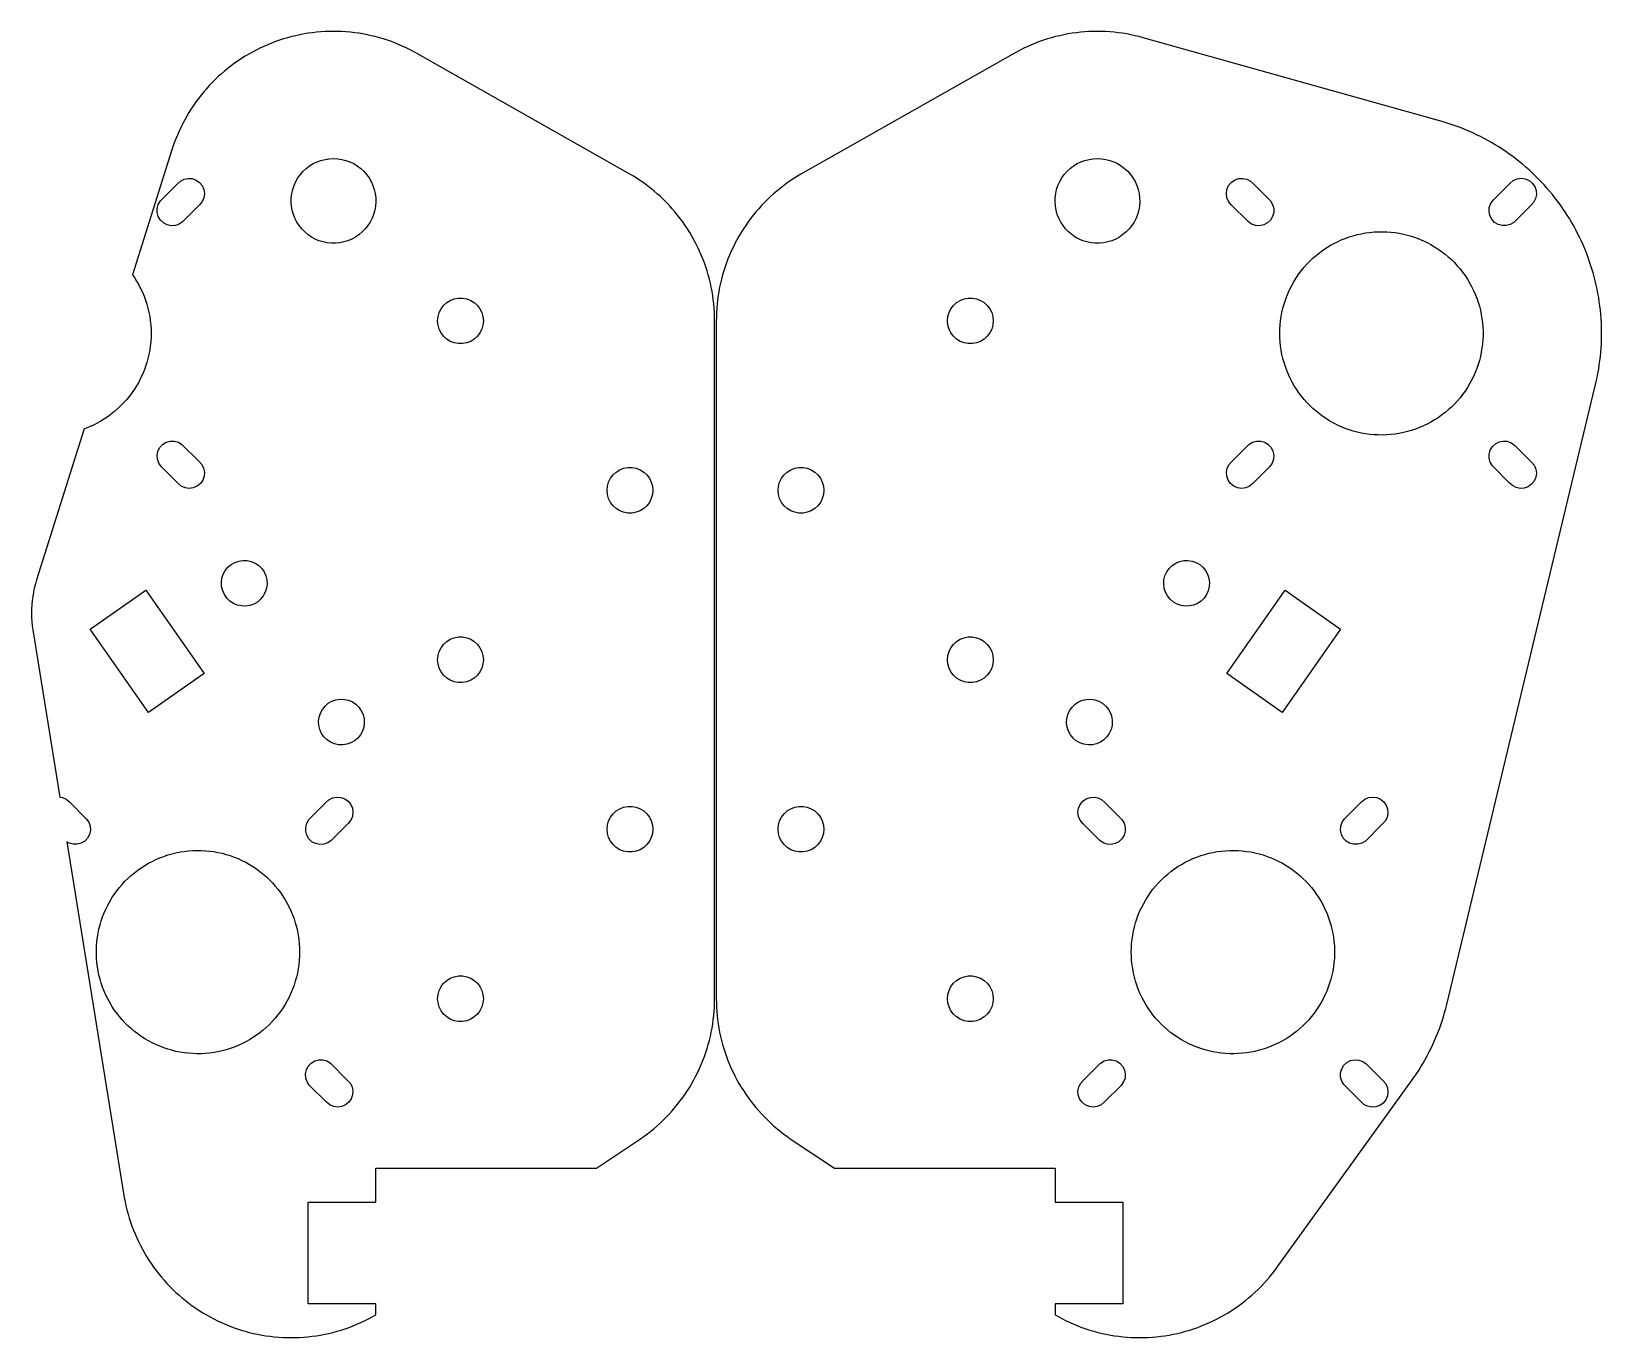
# Model space of a CAD drawing. Header units: metres. Extents: x -81 to 105, y -270 to -116.
import ezdxf

# ---------------------------------------------------------------- set-up
doc = ezdxf.new("R2010")
doc.units = ezdxf.units.M

msp = doc.modelspace()

# ---------------------------------------------------------------- linework, layer by layer
for p, q in [((-50.9951, -116.726), (-51.4697, -116.879)), ((-50.5168, -116.585), (-50.9951, -116.726)), ((-50.0351, -116.456), (-50.5168, -116.585)), ((-49.5504, -116.339), (-50.0351, -116.456)), ((-49.0629, -116.234), (-49.5504, -116.339)), ((-48.573, -116.141), (-49.0629, -116.234)), ((-48.0808, -116.061), (-48.573, -116.141)), ((-47.5869, -115.993), (-48.0808, -116.061)), ((-47.0914, -115.937), (-47.5869, -115.993)), ((-46.5946, -115.893), (-47.0914, -115.937)), ((-46.0969, -115.862), (-46.5946, -115.893)), ((-45.5986, -115.844), (-46.0969, -115.862)), ((-45.1, -115.837), (-45.5986, -115.844)), ((-44.6014, -115.844), (-45.1, -115.837)), ((-44.1031, -115.862), (-44.6014, -115.844)), ((-43.6054, -115.893), (-44.1031, -115.862)), ((-43.1086, -115.937), (-43.6054, -115.893)), ((-42.6131, -115.993), (-43.1086, -115.937)), ((-42.1192, -116.061), (-42.6131, -115.993)), ((-41.627, -116.141), (-42.1192, -116.061)), ((-41.1371, -116.234), (-41.627, -116.141)), ((-40.6496, -116.339), (-41.1371, -116.234)), ((-40.1648, -116.456), (-40.6496, -116.339)), ((-39.6832, -116.585), (-40.1648, -116.456)), ((-39.2049, -116.726), (-39.6832, -116.585)), ((-38.7303, -116.879), (-39.2049, -116.726)), ((39.2049, -116.726), (38.7303, -116.879)), ((39.6832, -116.585), (39.2049, -116.726)), ((40.1648, -116.456), (39.6832, -116.585)), ((40.6496, -116.339), (40.1648, -116.456)), ((41.1371, -116.234), (40.6496, -116.339)), ((41.627, -116.141), (41.1371, -116.234)), ((42.1192, -116.061), (41.627, -116.141)), ((42.6131, -115.993), (42.1192, -116.061)), ((43.1086, -115.937), (42.6131, -115.993)), ((43.6054, -115.893), (43.1086, -115.937)), ((44.1031, -115.862), (43.6054, -115.893)), ((44.6014, -115.844), (44.1031, -115.862)), ((45.1, -115.837), (44.6014, -115.844)), ((45.5986, -115.844), (45.1, -115.837)), ((46.0969, -115.862), (45.5986, -115.844)), ((46.5946, -115.893), (46.0969, -115.862)), ((47.0914, -115.937), (46.5946, -115.893)), ((47.5869, -115.993), (47.0914, -115.937)), ((48.0808, -116.061), (47.5869, -115.993)), ((48.573, -116.141), (48.0808, -116.061)), ((49.0629, -116.234), (48.573, -116.141)), ((49.5504, -116.339), (49.0629, -116.234)), ((50.0351, -116.456), (49.5504, -116.339)), ((50.5168, -116.585), (50.0351, -116.456)), ((85.6638, -126.443), (50.5168, -116.585)), ((-55.1, -118.517), (-55.5287, -118.772)), ((-54.6651, -118.273), (-55.1, -118.517)), ((-54.2242, -118.04), (-54.6651, -118.273)), ((-53.7777, -117.818), (-54.2242, -118.04)), ((-53.3257, -117.607), (-53.7777, -117.818)), ((-52.8687, -117.408), (-53.3257, -117.607)), ((-52.4068, -117.22), (-52.8687, -117.408)), ((-51.9404, -117.044), (-52.4068, -117.22)), ((-51.4697, -116.879), (-51.9404, -117.044)), ((-38.2596, -117.044), (-38.7303, -116.879)), ((-37.7932, -117.22), (-38.2596, -117.044)), ((-37.3313, -117.408), (-37.7932, -117.22)), ((-36.8743, -117.607), (-37.3313, -117.408)), ((-36.4223, -117.818), (-36.8743, -117.607)), ((-35.9758, -118.04), (-36.4223, -117.818)), ((-35.5349, -118.273), (-35.9758, -118.04)), ((-35.1, -118.517), (-35.5349, -118.273)), ((-10.1, -132.679), (-35.1, -118.517)), ((35.1, -118.517), (10.1, -132.679)), ((35.5349, -118.273), (35.1, -118.517)), ((35.9758, -118.04), (35.5349, -118.273)), ((36.4223, -117.818), (35.9758, -118.04)), ((36.8743, -117.607), (36.4223, -117.818)), ((37.3313, -117.408), (36.8743, -117.607)), ((37.7932, -117.22), (37.3313, -117.408)), ((38.2596, -117.044), (37.7932, -117.22)), ((38.7303, -116.879), (38.2596, -117.044)), ((-57.5698, -120.201), (-57.9557, -120.517)), ((-57.1761, -119.895), (-57.5698, -120.201)), ((-56.7749, -119.599), (-57.1761, -119.895)), ((-56.3664, -119.313), (-56.7749, -119.599)), ((-55.9509, -119.037), (-56.3664, -119.313)), ((-55.5287, -118.772), (-55.9509, -119.037)), ((-59.761, -122.234), (-60.0956, -122.604)), ((-59.4173, -121.873), (-59.761, -122.234)), ((-59.0647, -121.52), (-59.4173, -121.873)), ((-58.7034, -121.176), (-59.0647, -121.52)), ((-58.3337, -120.842), (-58.7034, -121.176)), ((-57.9557, -120.517), (-58.3337, -120.842)), ((-61.3388, -124.163), (-61.6248, -124.571)), ((-61.0426, -123.761), (-61.3388, -124.163)), ((-60.7366, -123.368), (-61.0426, -123.761)), ((-60.4209, -122.982), (-60.7366, -123.368)), ((-60.0956, -122.604), (-60.4209, -122.982)), ((-62.4205, -125.837), (-62.6644, -126.272)), ((-62.1658, -125.409), (-62.4205, -125.837)), ((-61.9005, -124.987), (-62.1658, -125.409)), ((-61.6248, -124.571), (-61.9005, -124.987)), ((-63.3301, -127.612), (-63.5295, -128.069)), ((-63.1194, -127.16), (-63.3301, -127.612)), ((-62.8974, -126.713), (-63.1194, -127.16)), ((-62.6644, -126.272), (-62.8974, -126.713)), ((86.1434, -126.583), (85.6638, -126.443)), ((86.6203, -126.732), (86.1434, -126.583)), ((87.0942, -126.89), (86.6203, -126.732)), ((87.565, -127.057), (87.0942, -126.89)), ((88.0325, -127.233), (87.565, -127.057)), ((88.4966, -127.418), (88.0325, -127.233)), ((88.9569, -127.612), (88.4966, -127.418)), ((89.4135, -127.815), (88.9569, -127.612)), ((89.8661, -128.026), (89.4135, -127.815)), ((-64.0585, -129.468), (-64.2115, -129.942)), ((-63.8938, -128.997), (-64.0585, -129.468)), ((-63.7175, -128.531), (-63.8938, -128.997)), ((-63.5295, -128.069), (-63.7175, -128.531)), ((90.3146, -128.246), (89.8661, -128.026)), ((90.7587, -128.475), (90.3146, -128.246)), ((91.1984, -128.712), (90.7587, -128.475)), ((91.6334, -128.958), (91.1984, -128.712)), ((92.0636, -129.212), (91.6334, -128.958)), ((92.4889, -129.474), (92.0636, -129.212)), ((92.909, -129.744), (92.4889, -129.474)), ((93.3239, -130.022), (92.909, -129.744)), ((-64.2115, -129.942), (-68.8196, -144.572)), ((-47.9166, -131.706), (-47.4913, -131.446)), ((-47.4913, -131.446), (-47.0422, -131.23)), ((-47.0422, -131.23), (-46.5738, -131.06)), ((-46.5738, -131.06), (-46.0907, -130.937)), ((-46.0907, -130.937), (-45.5978, -130.862)), ((-45.5978, -130.862), (-45.1, -130.837)), ((-45.1, -130.837), (-44.6022, -130.862)), ((-44.6022, -130.862), (-44.1093, -130.937)), ((-44.1093, -130.937), (-43.6262, -131.06)), ((-43.6262, -131.06), (-43.1578, -131.23)), ((-43.1578, -131.23), (-42.7087, -131.446)), ((-42.7087, -131.446), (-42.2834, -131.706)), ((42.2834, -131.706), (42.7087, -131.446)), ((42.7087, -131.446), (43.1578, -131.23)), ((43.1578, -131.23), (43.6262, -131.06)), ((43.6262, -131.06), (44.1093, -130.937)), ((44.1093, -130.937), (44.6022, -130.862)), ((44.6022, -130.862), (45.1, -130.837)), ((45.1, -130.837), (45.5978, -130.862)), ((45.5978, -130.862), (46.0907, -130.937)), ((46.0907, -130.937), (46.5738, -131.06)), ((46.5738, -131.06), (47.0422, -131.23)), ((47.0422, -131.23), (47.4913, -131.446)), ((47.4913, -131.446), (47.9166, -131.706)), ((93.7334, -130.309), (93.3239, -130.022)), ((94.1372, -130.603), (93.7334, -130.309)), ((94.5354, -130.904), (94.1372, -130.603)), ((94.9277, -131.214), (94.5354, -130.904)), ((95.3139, -131.53), (94.9277, -131.214)), ((95.6941, -131.855), (95.3139, -131.53)), ((-63.1714, -133.504), (-62.7362, -133.278)), ((-62.7362, -133.278), (-62.2562, -133.179)), ((-62.2562, -133.179), (-61.7672, -133.212)), ((-61.7672, -133.212), (-61.3053, -133.376)), ((-61.3053, -133.376), (-60.9048, -133.659)), ((-49.5493, -133.556), (-49.3001, -133.125)), ((-49.3001, -133.125), (-49.0092, -132.72)), ((-49.0092, -132.72), (-48.6793, -132.346)), ((-48.6793, -132.346), (-48.3139, -132.007)), ((-48.3139, -132.007), (-47.9166, -131.706)), ((-42.2834, -131.706), (-41.8861, -132.007)), ((-41.8861, -132.007), (-41.5207, -132.346)), ((-41.5207, -132.346), (-41.1908, -132.72)), ((-41.1908, -132.72), (-40.8999, -133.125)), ((-40.8999, -133.125), (-40.6506, -133.556)), ((-9.6713, -132.934), (-10.1, -132.679)), ((-9.24907, -133.199), (-9.6713, -132.934)), ((-8.83359, -133.475), (-9.24907, -133.199)), ((-8.42513, -133.761), (-8.83359, -133.475)), ((8.83359, -133.475), (8.42513, -133.761)), ((9.24907, -133.199), (8.83359, -133.475)), ((9.6713, -132.934), (9.24907, -133.199)), ((10.1, -132.679), (9.6713, -132.934)), ((40.6506, -133.556), (40.8999, -133.125)), ((40.8999, -133.125), (41.1908, -132.72)), ((41.1908, -132.72), (41.5207, -132.346)), ((41.5207, -132.346), (41.8861, -132.007)), ((41.8861, -132.007), (42.2834, -131.706)), ((47.9166, -131.706), (48.3139, -132.007)), ((48.3139, -132.007), (48.6793, -132.346)), ((48.6793, -132.346), (49.0092, -132.72)), ((49.0092, -132.72), (49.3001, -133.125)), ((49.3001, -133.125), (49.5493, -133.556)), ((60.9048, -133.659), (61.3053, -133.376)), ((61.3053, -133.376), (61.7672, -133.212)), ((61.7672, -133.212), (62.2562, -133.179)), ((62.2562, -133.179), (62.7362, -133.278)), ((62.7362, -133.278), (63.1714, -133.504)), ((93.8179, -133.746), (94.1981, -133.436)), ((94.1981, -133.436), (94.6478, -133.241)), ((94.6478, -133.241), (95.1334, -133.174)), ((95.1334, -133.174), (95.619, -133.241)), ((95.619, -133.241), (96.0686, -133.436)), ((96.0679, -132.186), (95.6941, -131.855)), ((96.4353, -132.525), (96.0679, -132.186)), ((96.0686, -133.436), (96.4489, -133.746)), ((96.7961, -132.87), (96.4353, -132.525)), ((97.1501, -133.223), (96.7961, -132.87)), ((97.4974, -133.582), (97.1501, -133.223)), ((-65.5297, -135.838), (-63.5297, -133.838)), ((-63.5297, -133.838), (-63.1714, -133.504)), ((-60.9048, -133.659), (-60.5954, -134.039)), ((-60.5954, -134.039), (-60.4001, -134.489)), ((-60.4001, -134.489), (-60.3334, -134.974)), ((-60.3334, -134.974), (-60.4001, -135.46)), ((-50.086, -135.464), (-50.024, -134.969)), ((-50.024, -134.969), (-49.9131, -134.483)), ((-49.9131, -134.483), (-49.7544, -134.011)), ((-49.7544, -134.011), (-49.5493, -133.556)), ((-40.6506, -133.556), (-40.4456, -134.011)), ((-40.4456, -134.011), (-40.2869, -134.483)), ((-40.2869, -134.483), (-40.1759, -134.969)), ((-40.1759, -134.969), (-40.114, -135.464)), ((-8.02391, -134.057), (-8.42513, -133.761)), ((-7.6302, -134.363), (-8.02391, -134.057)), ((-7.24425, -134.679), (-7.6302, -134.363)), ((-6.86627, -135.004), (-7.24425, -134.679)), ((-6.49654, -135.339), (-6.86627, -135.004)), ((-6.13525, -135.683), (-6.49654, -135.339)), ((6.49654, -135.339), (6.13525, -135.683)), ((6.86627, -135.004), (6.49654, -135.339)), ((7.24425, -134.679), (6.86627, -135.004)), ((7.6302, -134.363), (7.24425, -134.679)), ((8.02391, -134.057), (7.6302, -134.363)), ((8.42513, -133.761), (8.02391, -134.057)), ((40.114, -135.464), (40.1759, -134.969)), ((40.1759, -134.969), (40.2869, -134.483)), ((40.2869, -134.483), (40.4456, -134.011)), ((40.4456, -134.011), (40.6506, -133.556)), ((49.5493, -133.556), (49.7544, -134.011)), ((49.7544, -134.011), (49.9131, -134.483)), ((49.9131, -134.483), (50.024, -134.969)), ((50.024, -134.969), (50.086, -135.464)), ((60.3334, -134.974), (60.4001, -134.489)), ((60.4001, -135.46), (60.3334, -134.974)), ((60.4001, -134.489), (60.5954, -134.039)), ((60.5954, -134.039), (60.9048, -133.659)), ((63.1714, -133.504), (63.5297, -133.838)), ((63.5297, -133.838), (65.5297, -135.838)), ((91.8179, -135.746), (93.8179, -133.746)), ((96.4489, -133.746), (96.7316, -134.146)), ((96.7316, -134.146), (96.8957, -134.608)), ((96.9292, -135.097), (96.8295, -135.577)), ((96.8957, -134.608), (96.9292, -135.097)), ((97.8377, -133.947), (97.4974, -133.582)), ((98.1709, -134.32), (97.8377, -133.947)), ((98.4969, -134.698), (98.1709, -134.32)), ((98.8156, -135.083), (98.4969, -134.698)), ((99.1268, -135.474), (98.8156, -135.083)), ((-65.9166, -136.729), (-65.7844, -136.257)), ((-65.9166, -137.219), (-65.9166, -136.729)), ((-65.7844, -136.257), (-65.5297, -135.838)), ((-60.9048, -136.29), (-62.9048, -138.29)), ((-60.5954, -135.91), (-60.9048, -136.29)), ((-60.4001, -135.46), (-60.5954, -135.91)), ((-50.0984, -135.962), (-50.086, -135.464)), ((-50.0612, -136.459), (-50.0984, -135.962)), ((-49.9746, -136.95), (-50.0612, -136.459)), ((-49.8396, -137.43), (-49.9746, -136.95)), ((-40.2254, -136.95), (-40.3604, -137.43)), ((-40.1388, -136.459), (-40.2254, -136.95)), ((-40.1015, -135.962), (-40.1388, -136.459)), ((-40.114, -135.464), (-40.1015, -135.962)), ((-5.78265, -136.035), (-6.13525, -135.683)), ((-5.43895, -136.397), (-5.78265, -136.035)), ((-5.10437, -136.766), (-5.43895, -136.397)), ((-4.7791, -137.144), (-5.10437, -136.766)), ((-4.46336, -137.53), (-4.7791, -137.144)), ((4.7791, -137.144), (4.46336, -137.53)), ((5.10437, -136.766), (4.7791, -137.144)), ((5.43895, -136.397), (5.10437, -136.766)), ((5.78265, -136.035), (5.43895, -136.397)), ((6.13525, -135.683), (5.78265, -136.035)), ((40.1015, -135.962), (40.114, -135.464)), ((40.1388, -136.459), (40.1015, -135.962)), ((40.2254, -136.95), (40.1388, -136.459)), ((40.3604, -137.43), (40.2254, -136.95)), ((49.9746, -136.95), (49.8396, -137.43)), ((50.0612, -136.459), (49.9746, -136.95)), ((50.0984, -135.962), (50.0612, -136.459)), ((50.086, -135.464), (50.0984, -135.962)), ((60.5954, -135.91), (60.4001, -135.46)), ((60.9048, -136.29), (60.5954, -135.91)), ((62.9048, -138.29), (60.9048, -136.29)), ((65.5297, -135.838), (65.7844, -136.257)), ((65.7844, -136.257), (65.9166, -136.729)), ((65.9166, -136.729), (65.9166, -137.219)), ((91.3376, -137.097), (91.371, -136.608)), ((91.4373, -137.577), (91.3376, -137.097)), ((91.371, -136.608), (91.5352, -136.146)), ((91.5352, -136.146), (91.8179, -135.746)), ((96.2693, -136.371), (94.2693, -138.371)), ((96.6039, -136.012), (96.2693, -136.371)), ((96.8295, -135.577), (96.6039, -136.012)), ((99.4304, -135.87), (99.1268, -135.474)), ((99.7264, -136.273), (99.4304, -135.87)), ((100.015, -136.681), (99.7264, -136.273)), ((100.295, -137.095), (100.015, -136.681)), ((100.567, -137.513), (100.295, -137.095)), ((-65.7844, -137.691), (-65.9166, -137.219)), ((-65.5297, -138.11), (-65.7844, -137.691)), ((-65.1714, -138.445), (-65.5297, -138.11)), ((-64.7362, -138.67), (-65.1714, -138.445)), ((-64.2562, -138.77), (-64.7362, -138.67)), ((-63.7672, -138.737), (-64.2562, -138.77)), ((-63.3053, -138.573), (-63.7672, -138.737)), ((-62.9048, -138.29), (-63.3053, -138.573)), ((-49.6575, -137.894), (-49.8396, -137.43)), ((-49.4301, -138.337), (-49.6575, -137.894)), ((-49.1597, -138.756), (-49.4301, -138.337)), ((-48.8489, -139.146), (-49.1597, -138.756)), ((-41.0403, -138.756), (-41.3511, -139.146)), ((-40.7699, -138.337), (-41.0403, -138.756)), ((-40.5425, -137.894), (-40.7699, -138.337)), ((-40.3604, -137.43), (-40.5425, -137.894)), ((-4.15735, -137.924), (-4.46336, -137.53)), ((-3.86124, -138.325), (-4.15735, -137.924)), ((-3.57521, -138.734), (-3.86124, -138.325)), ((-3.29947, -139.149), (-3.57521, -138.734)), ((3.57521, -138.734), (3.29947, -139.149)), ((3.86124, -138.325), (3.57521, -138.734)), ((4.15735, -137.924), (3.86124, -138.325)), ((4.46336, -137.53), (4.15735, -137.924)), ((40.5425, -137.894), (40.3604, -137.43)), ((40.7699, -138.337), (40.5425, -137.894)), ((41.0403, -138.756), (40.7699, -138.337)), ((41.3511, -139.146), (41.0403, -138.756)), ((49.1597, -138.756), (48.8489, -139.146)), ((49.4301, -138.337), (49.1597, -138.756)), ((49.6575, -137.894), (49.4301, -138.337)), ((49.8396, -137.43), (49.6575, -137.894)), ((63.3053, -138.573), (62.9048, -138.29)), ((63.7672, -138.737), (63.3053, -138.573)), ((64.2562, -138.77), (63.7672, -138.737)), ((64.7362, -138.67), (64.2562, -138.77)), ((65.1714, -138.445), (64.7362, -138.67)), ((65.5297, -138.11), (65.1714, -138.445)), ((65.7844, -137.691), (65.5297, -138.11)), ((65.9166, -137.219), (65.7844, -137.691)), ((91.6628, -138.012), (91.4373, -137.577)), ((91.9974, -138.371), (91.6628, -138.012)), ((92.4163, -138.625), (91.9974, -138.371)), ((92.8883, -138.758), (92.4163, -138.625)), ((93.3785, -138.758), (92.8883, -138.758)), ((93.8505, -138.625), (93.3785, -138.758)), ((94.2693, -138.371), (93.8505, -138.625)), ((100.831, -137.937), (100.567, -137.513)), ((101.087, -138.366), (100.831, -137.937)), ((101.335, -138.8), (101.087, -138.366)), ((101.574, -139.239), (101.335, -138.8)), ((-48.5009, -139.503), (-48.8489, -139.146)), ((-48.119, -139.823), (-48.5009, -139.503)), ((-47.7072, -140.104), (-48.119, -139.823)), ((-47.2694, -140.342), (-47.7072, -140.104)), ((-46.8101, -140.536), (-47.2694, -140.342)), ((-46.3338, -140.683), (-46.8101, -140.536)), ((-45.8452, -140.782), (-46.3338, -140.683)), ((-45.3492, -140.831), (-45.8452, -140.782)), ((-44.8508, -140.831), (-45.3492, -140.831)), ((-44.3548, -140.782), (-44.8508, -140.831)), ((-43.8662, -140.683), (-44.3548, -140.782)), ((-43.3899, -140.536), (-43.8662, -140.683)), ((-42.9306, -140.342), (-43.3899, -140.536)), ((-42.4928, -140.104), (-42.9306, -140.342)), ((-42.081, -139.823), (-42.4928, -140.104)), ((-41.6991, -139.503), (-42.081, -139.823)), ((-41.3511, -139.146), (-41.6991, -139.503)), ((-3.03418, -139.571), (-3.29947, -139.149)), ((-2.77948, -140), (-3.03418, -139.571)), ((-2.53557, -140.435), (-2.77948, -140)), ((-2.30255, -140.876), (-2.53557, -140.435)), ((-2.08061, -141.322), (-2.30255, -140.876)), ((2.30255, -140.876), (2.08061, -141.322)), ((2.53557, -140.435), (2.30255, -140.876)), ((2.77948, -140), (2.53557, -140.435)), ((3.03418, -139.571), (2.77948, -140)), ((3.29947, -139.149), (3.03418, -139.571)), ((41.6991, -139.503), (41.3511, -139.146)), ((42.081, -139.823), (41.6991, -139.503)), ((42.4928, -140.104), (42.081, -139.823)), ((42.9306, -140.342), (42.4928, -140.104)), ((43.3899, -140.536), (42.9306, -140.342)), ((43.8662, -140.683), (43.3899, -140.536)), ((44.3548, -140.782), (43.8662, -140.683)), ((44.8508, -140.831), (44.3548, -140.782)), ((45.3492, -140.831), (44.8508, -140.831)), ((45.8452, -140.782), (45.3492, -140.831)), ((46.3338, -140.683), (45.8452, -140.782)), ((46.8101, -140.536), (46.3338, -140.683)), ((47.2694, -140.342), (46.8101, -140.536)), ((47.7072, -140.104), (47.2694, -140.342)), ((48.119, -139.823), (47.7072, -140.104)), ((48.5009, -139.503), (48.119, -139.823)), ((48.8489, -139.146), (48.5009, -139.503)), ((72.5615, -141.124), (72.9973, -140.88)), ((72.9973, -140.88), (73.4429, -140.655)), ((73.4429, -140.655), (73.8974, -140.448)), ((73.8974, -140.448), (74.3602, -140.261)), ((74.3602, -140.261), (74.8303, -140.093)), ((74.8303, -140.093), (75.3071, -139.945)), ((75.3071, -139.945), (75.7896, -139.816)), ((75.7896, -139.816), (76.277, -139.708)), ((76.277, -139.708), (76.7685, -139.62)), ((76.7685, -139.62), (77.2632, -139.553)), ((77.2632, -139.553), (77.7603, -139.506)), ((77.7603, -139.506), (78.259, -139.48)), ((78.259, -139.48), (78.7582, -139.475)), ((78.7582, -139.475), (79.2573, -139.491)), ((79.2573, -139.491), (79.7552, -139.527)), ((79.7552, -139.527), (80.2513, -139.584)), ((80.2513, -139.584), (80.7445, -139.662)), ((80.7445, -139.662), (81.234, -139.76)), ((81.234, -139.76), (81.7191, -139.878)), ((81.7191, -139.878), (82.1988, -140.016)), ((82.1988, -140.016), (82.6724, -140.175)), ((82.6724, -140.175), (83.1389, -140.352)), ((83.1389, -140.352), (83.5977, -140.549)), ((83.5977, -140.549), (84.0479, -140.765)), ((84.0479, -140.765), (84.4887, -141)), ((101.805, -139.682), (101.574, -139.239)), ((102.028, -140.129), (101.805, -139.682)), ((102.241, -140.581), (102.028, -140.129)), ((102.446, -141.036), (102.241, -140.581)), ((-1.86987, -141.774), (-2.08061, -141.322)), ((-1.67047, -142.231), (-1.86987, -141.774)), ((-1.48251, -142.693), (-1.67047, -142.231)), ((-1.30614, -143.16), (-1.48251, -142.693)), ((1.48251, -142.693), (1.30614, -143.16)), ((1.67047, -142.231), (1.48251, -142.693)), ((1.86987, -141.774), (1.67047, -142.231)), ((2.08061, -141.322), (1.86987, -141.774)), ((70.1924, -142.945), (70.5545, -142.601)), ((70.5545, -142.601), (70.9306, -142.273)), ((70.9306, -142.273), (71.32, -141.96)), ((71.32, -141.96), (71.7221, -141.664)), ((71.7221, -141.664), (72.1362, -141.385)), ((72.1362, -141.385), (72.5615, -141.124)), ((84.4887, -141), (84.9193, -141.252)), ((84.9193, -141.252), (85.3391, -141.523)), ((85.3391, -141.523), (85.7473, -141.81)), ((85.7473, -141.81), (86.1431, -142.115)), ((86.1431, -142.115), (86.526, -142.435)), ((86.526, -142.435), (86.8951, -142.771)), ((102.642, -141.496), (102.446, -141.036)), ((102.83, -141.959), (102.642, -141.496)), ((103.008, -142.426), (102.83, -141.959)), ((103.177, -142.896), (103.008, -142.426)), ((-68.8196, -144.572), (-68.6126, -144.873)), ((-1.14145, -143.63), (-1.30614, -143.16)), ((-0.98854, -144.105), (-1.14145, -143.63)), ((-0.8475, -144.583), (-0.98854, -144.105)), ((-0.71845, -145.065), (-0.8475, -144.583)), ((0.8475, -144.583), (0.71845, -145.065)), ((0.98854, -144.105), (0.8475, -144.583)), ((1.14145, -143.63), (0.98854, -144.105)), ((1.30614, -143.16), (1.14145, -143.63)), ((68.6126, -144.873), (68.8959, -144.461)), ((68.8959, -144.461), (69.1961, -144.062)), ((69.1961, -144.062), (69.5126, -143.676)), ((69.5126, -143.676), (69.8448, -143.304)), ((69.8448, -143.304), (70.1924, -142.945)), ((86.8951, -142.771), (87.25, -143.123)), ((87.25, -143.123), (87.59, -143.488)), ((87.59, -143.488), (87.9145, -143.868)), ((87.9145, -143.868), (88.2229, -144.26)), ((88.2229, -144.26), (88.5146, -144.665)), ((103.338, -143.369), (103.177, -142.896)), ((103.489, -143.845), (103.338, -143.369)), ((103.631, -144.324), (103.489, -143.845)), ((103.764, -144.805), (103.631, -144.324)), ((-68.6126, -144.873), (-68.3467, -145.295)), ((-68.3467, -145.295), (-68.0985, -145.728)), ((-68.0985, -145.728), (-67.8686, -146.172)), ((-67.8686, -146.172), (-67.6573, -146.624)), ((-0.60144, -145.55), (-0.71845, -145.065)), ((-0.49654, -146.037), (-0.60144, -145.55)), ((-0.40384, -146.527), (-0.49654, -146.037)), ((0.49654, -146.037), (0.40384, -146.527)), ((0.60144, -145.55), (0.49654, -146.037)), ((0.71845, -145.065), (0.60144, -145.55)), ((67.6573, -146.624), (67.8686, -146.172)), ((67.8686, -146.172), (68.0985, -145.728)), ((68.0985, -145.728), (68.3467, -145.295)), ((68.3467, -145.295), (68.6126, -144.873)), ((88.5146, -144.665), (88.7893, -145.082)), ((88.7893, -145.082), (89.0464, -145.51)), ((89.0464, -145.51), (89.2855, -145.949)), ((89.2855, -145.949), (89.5061, -146.397)), ((89.5061, -146.397), (89.708, -146.853)), ((103.887, -145.289), (103.764, -144.805)), ((104.001, -145.776), (103.887, -145.289)), ((104.106, -146.264), (104.001, -145.776)), ((104.201, -146.755), (104.106, -146.264)), ((-67.6573, -146.624), (-67.4651, -147.085)), ((-67.4651, -147.085), (-67.2921, -147.553)), ((-67.2921, -147.553), (-67.1388, -148.028)), ((-67.1388, -148.028), (-67.0054, -148.509)), ((-32.3956, -148.579), (-32.0953, -148.181)), ((-32.0953, -148.181), (-31.7271, -147.845)), ((-31.7271, -147.845), (-31.3035, -147.583)), ((-31.3035, -147.583), (-30.8389, -147.403)), ((-30.8389, -147.403), (-30.3491, -147.312)), ((-30.3491, -147.312), (-29.8509, -147.312)), ((-29.8509, -147.312), (-29.3611, -147.403)), ((-29.3611, -147.403), (-28.8965, -147.583)), ((-28.8965, -147.583), (-28.4729, -147.845)), ((-28.4729, -147.845), (-28.1047, -148.181)), ((-28.1047, -148.181), (-27.8044, -148.579)), ((-0.32338, -147.019), (-0.40384, -146.527)), ((-0.2552, -147.513), (-0.32338, -147.019)), ((-0.19937, -148.009), (-0.2552, -147.513)), ((-0.15591, -148.505), (-0.19937, -148.009)), ((0.19937, -148.009), (0.15591, -148.505)), ((0.2552, -147.513), (0.19937, -148.009)), ((0.32338, -147.019), (0.2552, -147.513)), ((0.40384, -146.527), (0.32338, -147.019)), ((27.8044, -148.579), (28.1047, -148.181)), ((28.1047, -148.181), (28.4729, -147.845)), ((28.4729, -147.845), (28.8965, -147.583)), ((28.8965, -147.583), (29.3611, -147.403)), ((29.3611, -147.403), (29.8509, -147.312)), ((29.8509, -147.312), (30.3491, -147.312)), ((30.3491, -147.312), (30.8389, -147.403)), ((30.8389, -147.403), (31.3035, -147.583)), ((31.3035, -147.583), (31.7271, -147.845)), ((31.7271, -147.845), (32.0953, -148.181)), ((32.0953, -148.181), (32.3956, -148.579)), ((67.0054, -148.509), (67.1388, -148.028)), ((67.1388, -148.028), (67.2921, -147.553)), ((67.2921, -147.553), (67.4651, -147.085)), ((67.4651, -147.085), (67.6573, -146.624)), ((89.708, -146.853), (89.8906, -147.318)), ((89.8906, -147.318), (90.0538, -147.79)), ((90.0538, -147.79), (90.1971, -148.268)), ((90.1971, -148.268), (90.3205, -148.752)), ((104.287, -147.247), (104.201, -146.755)), ((104.364, -147.74), (104.287, -147.247)), ((104.431, -148.236), (104.364, -147.74)), ((104.488, -148.732), (104.431, -148.236)), ((-67.0054, -148.509), (-66.8922, -148.996)), ((-66.8922, -148.996), (-66.7992, -149.486)), ((-66.7992, -149.486), (-66.7268, -149.98)), ((-66.7268, -149.98), (-66.6749, -150.477)), ((-32.8, -150), (-32.754, -149.504)), ((-32.754, -150.496), (-32.8, -150)), ((-32.754, -149.504), (-32.6177, -149.025)), ((-32.6177, -149.025), (-32.3956, -148.579)), ((-27.8044, -148.579), (-27.5823, -149.025)), ((-27.5823, -149.025), (-27.446, -149.504)), ((-27.446, -149.504), (-27.4, -150)), ((-27.4, -150), (-27.446, -150.496)), ((-0.12485, -149.003), (-0.15591, -148.505)), ((-0.10622, -149.501), (-0.12485, -149.003)), ((-0.09999, -150), (-0.10622, -149.501)), ((-0.09999, -230), (-0.09999, -150)), ((0.10622, -149.501), (0.09999, -150)), ((0.09999, -150), (0.09999, -230)), ((0.12485, -149.003), (0.10622, -149.501)), ((0.15591, -148.505), (0.12485, -149.003)), ((27.4, -150), (27.446, -149.504)), ((27.446, -150.496), (27.4, -150)), ((27.446, -149.504), (27.5823, -149.025)), ((27.5823, -149.025), (27.8044, -148.579)), ((32.3956, -148.579), (32.6177, -149.025)), ((32.6177, -149.025), (32.754, -149.504)), ((32.754, -149.504), (32.8, -150)), ((32.8, -150), (32.754, -150.496)), ((66.6749, -150.477), (66.7268, -149.98)), ((66.7268, -149.98), (66.7992, -149.486)), ((66.7992, -149.486), (66.8922, -148.996)), ((66.8922, -148.996), (67.0054, -148.509)), ((90.3205, -148.752), (90.4236, -149.241)), ((90.4236, -149.241), (90.5063, -149.733)), ((90.5063, -149.733), (90.5685, -150.228)), ((104.536, -149.229), (104.488, -148.732)), ((104.575, -149.727), (104.536, -149.229)), ((104.603, -150.226), (104.575, -149.727)), ((-66.6749, -150.477), (-66.6438, -150.975)), ((-66.6438, -151.974), (-66.6749, -152.472)), ((-66.6438, -150.975), (-66.6334, -151.474)), ((-66.6334, -151.474), (-66.6438, -151.974)), ((-32.6177, -150.975), (-32.754, -150.496)), ((-32.3956, -151.421), (-32.6177, -150.975)), ((-32.0953, -151.819), (-32.3956, -151.421)), ((-31.7271, -152.155), (-32.0953, -151.819)), ((-28.1047, -151.819), (-28.4729, -152.155)), ((-27.8044, -151.421), (-28.1047, -151.819)), ((-27.5823, -150.975), (-27.8044, -151.421)), ((-27.446, -150.496), (-27.5823, -150.975)), ((27.5823, -150.975), (27.446, -150.496)), ((27.8044, -151.421), (27.5823, -150.975)), ((28.1047, -151.819), (27.8044, -151.421)), ((28.4729, -152.155), (28.1047, -151.819)), ((32.0953, -151.819), (31.7271, -152.155)), ((32.3956, -151.421), (32.0953, -151.819)), ((32.6177, -150.975), (32.3956, -151.421)), ((32.754, -150.496), (32.6177, -150.975)), ((66.6334, -151.474), (66.6438, -150.975)), ((66.6438, -151.974), (66.6334, -151.474)), ((66.6438, -150.975), (66.6749, -150.477)), ((66.6749, -152.472), (66.6438, -151.974)), ((90.5685, -150.228), (90.61, -150.726)), ((90.61, -150.726), (90.6308, -151.225)), ((90.6308, -151.724), (90.61, -152.223)), ((90.6308, -151.225), (90.6308, -151.724)), ((104.623, -150.725), (104.603, -150.226)), ((104.632, -151.225), (104.623, -150.725)), ((104.623, -152.224), (104.632, -151.724)), ((104.632, -151.724), (104.632, -151.225)), ((-66.7992, -153.462), (-66.8922, -153.953)), ((-66.7268, -152.968), (-66.7992, -153.462)), ((-66.6749, -152.472), (-66.7268, -152.968)), ((-31.3035, -152.417), (-31.7271, -152.155)), ((-30.8389, -152.597), (-31.3035, -152.417)), ((-30.3491, -152.688), (-30.8389, -152.597)), ((-29.8509, -152.688), (-30.3491, -152.688)), ((-29.3611, -152.597), (-29.8509, -152.688)), ((-28.8965, -152.417), (-29.3611, -152.597)), ((-28.4729, -152.155), (-28.8965, -152.417)), ((28.8965, -152.417), (28.4729, -152.155)), ((29.3611, -152.597), (28.8965, -152.417)), ((29.8509, -152.688), (29.3611, -152.597)), ((30.3491, -152.688), (29.8509, -152.688)), ((30.8389, -152.597), (30.3491, -152.688)), ((31.3035, -152.417), (30.8389, -152.597)), ((31.7271, -152.155), (31.3035, -152.417)), ((66.7268, -152.968), (66.6749, -152.472)), ((66.7992, -153.462), (66.7268, -152.968)), ((66.8922, -153.953), (66.7992, -153.462)), ((90.4236, -153.708), (90.3205, -154.197)), ((90.5063, -153.216), (90.4236, -153.708)), ((90.5685, -152.72), (90.5063, -153.216)), ((90.61, -152.223), (90.5685, -152.72)), ((104.488, -154.217), (104.536, -153.72)), ((104.536, -153.72), (104.575, -153.222)), ((104.575, -153.222), (104.603, -152.723)), ((104.603, -152.723), (104.623, -152.224)), ((-67.2921, -155.396), (-67.4651, -155.864)), ((-67.1388, -154.92), (-67.2921, -155.396)), ((-67.0054, -154.439), (-67.1388, -154.92)), ((-66.8922, -153.953), (-67.0054, -154.439)), ((67.0054, -154.439), (66.8922, -153.953)), ((67.1388, -154.92), (67.0054, -154.439)), ((67.2921, -155.396), (67.1388, -154.92)), ((67.4651, -155.864), (67.2921, -155.396)), ((89.8906, -155.631), (89.708, -156.095)), ((90.0538, -155.159), (89.8906, -155.631)), ((90.1971, -154.681), (90.0538, -155.159)), ((90.3205, -154.197), (90.1971, -154.681)), ((104.201, -156.194), (104.287, -155.702)), ((104.287, -155.702), (104.364, -155.208)), ((104.364, -155.208), (104.431, -154.713)), ((104.431, -154.713), (104.488, -154.217)), ((-68.0985, -157.22), (-68.3467, -157.654)), ((-67.8686, -156.777), (-68.0985, -157.22)), ((-67.6573, -156.325), (-67.8686, -156.777)), ((-67.4651, -155.864), (-67.6573, -156.325)), ((67.6573, -156.325), (67.4651, -155.864)), ((67.8686, -156.777), (67.6573, -156.325)), ((68.0985, -157.22), (67.8686, -156.777)), ((68.3467, -157.654), (68.0985, -157.22)), ((89.0464, -157.438), (88.7893, -157.866)), ((89.2855, -157), (89.0464, -157.438)), ((89.5061, -156.552), (89.2855, -157)), ((89.708, -156.095), (89.5061, -156.552)), ((103.887, -157.659), (104.001, -157.173)), ((104.001, -157.173), (104.106, -156.684)), ((104.106, -156.684), (104.201, -156.194)), ((-69.5126, -159.272), (-69.8448, -159.645)), ((-69.1961, -158.886), (-69.5126, -159.272)), ((-68.8959, -158.487), (-69.1961, -158.886)), ((-68.6126, -158.076), (-68.8959, -158.487)), ((-68.3467, -157.654), (-68.6126, -158.076)), ((68.6126, -158.076), (68.3467, -157.654)), ((68.8959, -158.487), (68.6126, -158.076)), ((69.1961, -158.886), (68.8959, -158.487)), ((69.5126, -159.272), (69.1961, -158.886)), ((69.8448, -159.645), (69.5126, -159.272)), ((86.3537, -230.685), (103.887, -157.659)), ((87.9145, -159.081), (87.59, -159.461)), ((88.2229, -158.688), (87.9145, -159.081)), ((88.5146, -158.283), (88.2229, -158.688)), ((88.7893, -157.866), (88.5146, -158.283)), ((-71.7221, -161.284), (-72.1362, -161.563)), ((-71.32, -160.988), (-71.7221, -161.284)), ((-70.9306, -160.676), (-71.32, -160.988)), ((-70.5545, -160.347), (-70.9306, -160.676)), ((-70.1924, -160.004), (-70.5545, -160.347)), ((-69.8448, -159.645), (-70.1924, -160.004)), ((70.1924, -160.004), (69.8448, -159.645)), ((70.5545, -160.347), (70.1924, -160.004)), ((70.9306, -160.676), (70.5545, -160.347)), ((71.32, -160.988), (70.9306, -160.676)), ((71.7221, -161.284), (71.32, -160.988)), ((72.1362, -161.563), (71.7221, -161.284)), ((85.7473, -161.138), (85.3391, -161.426)), ((86.1431, -160.834), (85.7473, -161.138)), ((86.526, -160.514), (86.1431, -160.834)), ((86.8951, -160.177), (86.526, -160.514)), ((87.25, -159.826), (86.8951, -160.177)), ((87.59, -159.461), (87.25, -159.826)), ((-74.5468, -162.754), (-80.1608, -180.578)), ((-74.3602, -162.688), (-74.5468, -162.754)), ((-73.8974, -162.5), (-74.3602, -162.688)), ((-73.4429, -162.294), (-73.8974, -162.5)), ((-72.9973, -162.068), (-73.4429, -162.294)), ((-72.5615, -161.825), (-72.9973, -162.068)), ((-72.1362, -161.563), (-72.5615, -161.825)), ((72.5615, -161.825), (72.1362, -161.563)), ((72.9973, -162.068), (72.5615, -161.825)), ((73.4429, -162.294), (72.9973, -162.068)), ((73.8974, -162.5), (73.4429, -162.294)), ((74.3602, -162.688), (73.8974, -162.5)), ((74.8303, -162.856), (74.3602, -162.688)), ((75.3071, -163.004), (74.8303, -162.856)), ((75.7896, -163.133), (75.3071, -163.004)), ((76.277, -163.241), (75.7896, -163.133)), ((81.7191, -163.071), (81.234, -163.189)), ((82.1988, -162.932), (81.7191, -163.071)), ((82.6724, -162.774), (82.1988, -162.932)), ((83.1389, -162.596), (82.6724, -162.774)), ((83.5977, -162.399), (83.1389, -162.596)), ((84.0479, -162.183), (83.5977, -162.399)), ((84.4887, -161.949), (84.0479, -162.183)), ((84.9193, -161.696), (84.4887, -161.949)), ((85.3391, -161.426), (84.9193, -161.696)), ((-65.8295, -165.372), (-65.6039, -164.936)), ((-65.6039, -164.936), (-65.2693, -164.578)), ((-65.2693, -164.578), (-64.8505, -164.323)), ((-64.8505, -164.323), (-64.3785, -164.191)), ((-64.3785, -164.191), (-63.8883, -164.191)), ((-63.8883, -164.191), (-63.4163, -164.323)), ((-63.4163, -164.323), (-62.9974, -164.578)), ((-62.9974, -164.578), (-60.9974, -166.578)), ((60.9974, -166.578), (62.9974, -164.578)), ((62.9974, -164.578), (63.4163, -164.323)), ((63.4163, -164.323), (63.8883, -164.191)), ((63.8883, -164.191), (64.3785, -164.191)), ((64.3785, -164.191), (64.8505, -164.323)), ((64.8505, -164.323), (65.2693, -164.578)), ((65.2693, -164.578), (65.6039, -164.936)), ((65.6039, -164.936), (65.8295, -165.372)), ((76.7685, -163.329), (76.277, -163.241)), ((77.2632, -163.396), (76.7685, -163.329)), ((77.7603, -163.443), (77.2632, -163.396)), ((78.259, -163.469), (77.7603, -163.443)), ((78.7582, -163.474), (78.259, -163.469)), ((79.2573, -163.458), (78.7582, -163.474)), ((79.7552, -163.422), (79.2573, -163.458)), ((80.2513, -163.365), (79.7552, -163.422)), ((80.7445, -163.287), (80.2513, -163.365)), ((81.234, -163.189), (80.7445, -163.287)), ((91.4824, -165.257), (91.7371, -164.838)), ((91.7371, -164.838), (92.0954, -164.504)), ((92.0954, -164.504), (92.5306, -164.278)), ((92.5306, -164.278), (93.0105, -164.179)), ((93.0105, -164.179), (93.4996, -164.212)), ((93.4996, -164.212), (93.9615, -164.376)), ((93.9615, -164.376), (94.362, -164.659)), ((94.362, -164.659), (96.362, -166.659)), ((-65.9292, -165.852), (-65.8295, -165.372)), ((-65.8957, -166.341), (-65.9292, -165.852)), ((-65.7316, -166.802), (-65.8957, -166.341)), ((-65.4489, -167.203), (-65.7316, -166.802)), ((-60.9974, -166.578), (-60.6628, -166.936)), ((60.6628, -166.936), (60.9974, -166.578)), ((65.7316, -166.802), (65.4489, -167.203)), ((65.8957, -166.341), (65.7316, -166.802)), ((65.8295, -165.372), (65.9292, -165.852)), ((65.9292, -165.852), (65.8957, -166.341)), ((91.3501, -165.729), (91.4824, -165.257)), ((91.3501, -166.219), (91.3501, -165.729)), ((91.4824, -166.691), (91.3501, -166.219)), ((91.7371, -167.11), (91.4824, -166.691)), ((96.362, -166.659), (96.6713, -167.039)), ((-63.4489, -169.203), (-65.4489, -167.203)), ((-60.6628, -166.936), (-60.4373, -167.372)), ((-60.371, -168.341), (-60.5352, -168.802)), ((-60.4373, -167.372), (-60.3376, -167.852)), ((-60.3376, -167.852), (-60.371, -168.341)), ((-12.6177, -169.025), (-12.3956, -168.579)), ((-12.3956, -168.579), (-12.0953, -168.181)), ((-12.0953, -168.181), (-11.7271, -167.845)), ((-11.7271, -167.845), (-11.3035, -167.583)), ((-11.3035, -167.583), (-10.8389, -167.403)), ((-10.8389, -167.403), (-10.3491, -167.312)), ((-10.3491, -167.312), (-9.85088, -167.312)), ((-9.85088, -167.312), (-9.3611, -167.403)), ((-9.3611, -167.403), (-8.8965, -167.583)), ((-8.8965, -167.583), (-8.47289, -167.845)), ((-8.47289, -167.845), (-8.10468, -168.181)), ((-8.10468, -168.181), (-7.80441, -168.579)), ((-7.80441, -168.579), (-7.58232, -169.025)), ((7.58232, -169.025), (7.80441, -168.579)), ((7.80441, -168.579), (8.10468, -168.181)), ((8.10468, -168.181), (8.47289, -167.845)), ((8.47289, -167.845), (8.8965, -167.583)), ((8.8965, -167.583), (9.3611, -167.403)), ((9.3611, -167.403), (9.85088, -167.312)), ((9.85088, -167.312), (10.3491, -167.312)), ((10.3491, -167.312), (10.8389, -167.403)), ((10.8389, -167.403), (11.3035, -167.583)), ((11.3035, -167.583), (11.7271, -167.845)), ((11.7271, -167.845), (12.0953, -168.181)), ((12.0953, -168.181), (12.3956, -168.579)), ((12.3956, -168.579), (12.6177, -169.025)), ((60.3376, -167.852), (60.4373, -167.372)), ((60.371, -168.341), (60.3376, -167.852)), ((60.5352, -168.802), (60.371, -168.341)), ((60.4373, -167.372), (60.6628, -166.936)), ((65.4489, -167.203), (63.4489, -169.203)), ((93.7371, -169.11), (91.7371, -167.11)), ((96.6713, -167.039), (96.8666, -167.489)), ((96.8666, -168.46), (96.6713, -168.91)), ((96.8666, -167.489), (96.9334, -167.974)), ((96.9334, -167.974), (96.8666, -168.46)), ((-63.0686, -169.512), (-63.4489, -169.203)), ((-62.619, -169.708), (-63.0686, -169.512)), ((-62.1334, -169.774), (-62.619, -169.708)), ((-61.6478, -169.708), (-62.1334, -169.774)), ((-61.1981, -169.512), (-61.6478, -169.708)), ((-60.8179, -169.203), (-61.1981, -169.512)), ((-60.5352, -168.802), (-60.8179, -169.203)), ((-12.8, -170), (-12.754, -169.504)), ((-12.754, -170.496), (-12.8, -170)), ((-12.754, -169.504), (-12.6177, -169.025)), ((-12.6177, -170.975), (-12.754, -170.496)), ((-7.58232, -169.025), (-7.44597, -169.504)), ((-7.44597, -170.496), (-7.58232, -170.975)), ((-7.44597, -169.504), (-7.39999, -170)), ((-7.39999, -170), (-7.44597, -170.496)), ((7.39999, -170), (7.44597, -169.504)), ((7.44597, -170.496), (7.39999, -170)), ((7.44597, -169.504), (7.58232, -169.025)), ((7.58232, -170.975), (7.44597, -170.496)), ((12.6177, -169.025), (12.754, -169.504)), ((12.754, -170.496), (12.6177, -170.975)), ((12.754, -169.504), (12.8, -170)), ((12.8, -170), (12.754, -170.496)), ((60.8179, -169.203), (60.5352, -168.802)), ((61.1981, -169.512), (60.8179, -169.203)), ((61.6478, -169.708), (61.1981, -169.512)), ((62.1334, -169.774), (61.6478, -169.708)), ((62.619, -169.708), (62.1334, -169.774)), ((63.0686, -169.512), (62.619, -169.708)), ((63.4489, -169.203), (63.0686, -169.512)), ((94.0954, -169.445), (93.7371, -169.11)), ((94.5306, -169.67), (94.0954, -169.445)), ((95.0105, -169.77), (94.5306, -169.67)), ((95.4996, -169.737), (95.0105, -169.77)), ((95.9615, -169.573), (95.4996, -169.737)), ((96.362, -169.29), (95.9615, -169.573)), ((96.6713, -168.91), (96.362, -169.29)), ((-12.3956, -171.421), (-12.6177, -170.975)), ((-12.0953, -171.819), (-12.3956, -171.421)), ((-11.7271, -172.155), (-12.0953, -171.819)), ((-11.3035, -172.417), (-11.7271, -172.155)), ((-10.8389, -172.597), (-11.3035, -172.417)), ((-8.8965, -172.417), (-9.3611, -172.597)), ((-8.47289, -172.155), (-8.8965, -172.417)), ((-8.10468, -171.819), (-8.47289, -172.155)), ((-7.80441, -171.421), (-8.10468, -171.819)), ((-7.58232, -170.975), (-7.80441, -171.421)), ((7.80441, -171.421), (7.58232, -170.975)), ((8.10468, -171.819), (7.80441, -171.421)), ((8.47289, -172.155), (8.10468, -171.819)), ((8.8965, -172.417), (8.47289, -172.155)), ((9.3611, -172.597), (8.8965, -172.417)), ((11.3035, -172.417), (10.8389, -172.597)), ((11.7271, -172.155), (11.3035, -172.417)), ((12.0953, -171.819), (11.7271, -172.155)), ((12.3956, -171.421), (12.0953, -171.819)), ((12.6177, -170.975), (12.3956, -171.421)), ((-10.3491, -172.688), (-10.8389, -172.597)), ((-9.85088, -172.688), (-10.3491, -172.688)), ((-9.3611, -172.597), (-9.85088, -172.688)), ((9.85088, -172.688), (9.3611, -172.597)), ((10.3491, -172.688), (9.85088, -172.688)), ((10.8389, -172.597), (10.3491, -172.688)), ((-58.1129, -179.905), (-57.8749, -179.467)), ((-57.8749, -179.467), (-57.5605, -179.08)), ((-57.5605, -179.08), (-57.1805, -178.758)), ((-57.1805, -178.758), (-56.7478, -178.511)), ((-56.7478, -178.511), (-56.277, -178.348)), ((-56.277, -178.348), (-55.7842, -178.274)), ((-55.7842, -178.274), (-55.2863, -178.292)), ((-55.2863, -178.292), (-54.8002, -178.401)), ((-54.8002, -178.401), (-54.3423, -178.598)), ((-54.3423, -178.598), (-53.9284, -178.875)), ((-53.9284, -178.875), (-53.5725, -179.224)), ((-53.5725, -179.224), (-53.2867, -179.632)), ((-53.2867, -179.632), (-53.0808, -180.086)), ((53.0808, -180.086), (53.2867, -179.632)), ((53.2867, -179.632), (53.5725, -179.224)), ((53.5725, -179.224), (53.9284, -178.875)), ((53.9284, -178.875), (54.3423, -178.598)), ((54.3423, -178.598), (54.8002, -178.401)), ((54.8002, -178.401), (55.2863, -178.292)), ((55.2863, -178.292), (55.7842, -178.274)), ((55.7842, -178.274), (56.277, -178.348)), ((56.277, -178.348), (56.7478, -178.511)), ((56.7478, -178.511), (57.1805, -178.758)), ((57.1805, -178.758), (57.5605, -179.08)), ((57.5605, -179.08), (57.8749, -179.467)), ((57.8749, -179.467), (58.1129, -179.905)), ((-80.4247, -181.538), (-80.5289, -182.025)), ((-80.302, -181.055), (-80.4247, -181.538)), ((-80.1608, -180.578), (-80.302, -181.055)), ((-58.3301, -180.873), (-58.2664, -180.379)), ((-58.302, -181.37), (-58.3301, -180.873)), ((-58.183, -181.854), (-58.302, -181.37)), ((-58.2664, -180.379), (-58.1129, -179.905)), ((-52.9974, -181.561), (-53.1508, -182.035)), ((-53.0808, -180.086), (-52.9617, -180.569)), ((-52.9336, -181.067), (-52.9974, -181.561)), ((-52.9617, -180.569), (-52.9336, -181.067)), ((52.9336, -181.067), (52.9617, -180.569)), ((52.9974, -181.561), (52.9336, -181.067)), ((52.9617, -180.569), (53.0808, -180.086)), ((53.1508, -182.035), (52.9974, -181.561)), ((58.1129, -179.905), (58.2664, -180.379)), ((58.302, -181.37), (58.183, -181.854)), ((58.2664, -180.379), (58.3301, -180.873)), ((58.3301, -180.873), (58.302, -181.37)), ((-80.7285, -183.505), (-80.7571, -184.002)), ((-80.6809, -183.009), (-80.7285, -183.505)), ((-80.6143, -182.516), (-80.6809, -183.009)), ((-80.5289, -182.025), (-80.6143, -182.516)), ((-73.8181, -186.379), (-67.2648, -181.791)), ((-67.2648, -181.791), (-60.3819, -191.621)), ((-57.977, -182.308), (-58.183, -181.854)), ((-57.6913, -182.716), (-57.977, -182.308)), ((-57.3353, -183.065), (-57.6913, -182.716)), ((-56.9214, -183.342), (-57.3353, -183.065)), ((-56.4636, -183.539), (-56.9214, -183.342)), ((-55.9774, -183.648), (-56.4636, -183.539)), ((-54.516, -183.429), (-54.9868, -183.592)), ((-54.0832, -183.182), (-54.516, -183.429)), ((-53.7032, -182.859), (-54.0832, -183.182)), ((-53.3888, -182.473), (-53.7032, -182.859)), ((-53.1508, -182.035), (-53.3888, -182.473)), ((53.3888, -182.473), (53.1508, -182.035)), ((53.7032, -182.859), (53.3888, -182.473)), ((54.0832, -183.182), (53.7032, -182.859)), ((54.516, -183.429), (54.0832, -183.182)), ((54.9868, -183.592), (54.516, -183.429)), ((56.4636, -183.539), (55.9774, -183.648)), ((56.9214, -183.342), (56.4636, -183.539)), ((57.3353, -183.065), (56.9214, -183.342)), ((57.6913, -182.716), (57.3353, -183.065)), ((57.977, -182.308), (57.6913, -182.716)), ((58.183, -181.854), (57.977, -182.308)), ((60.3819, -191.621), (67.2648, -181.791)), ((67.2648, -181.791), (73.8181, -186.379)), ((-80.7571, -184.002), (-80.7667, -184.5)), ((-80.7667, -184.5), (-80.7571, -184.998)), ((-80.7571, -184.998), (-80.7285, -185.495)), ((-55.4795, -183.666), (-55.9774, -183.648)), ((-54.9868, -183.592), (-55.4795, -183.666)), ((55.4795, -183.666), (54.9868, -183.592)), ((55.9774, -183.648), (55.4795, -183.666)), ((-80.7285, -185.495), (-80.6809, -185.991)), ((-80.6809, -185.991), (-80.6143, -186.484)), ((-80.6143, -186.484), (-77.4268, -206.224)), ((-66.9352, -196.209), (-73.8181, -186.379)), ((73.8181, -186.379), (66.9352, -196.209)), ((-32.754, -189.504), (-32.6177, -189.025)), ((-32.6177, -189.025), (-32.3956, -188.579)), ((-32.3956, -188.579), (-32.0953, -188.181)), ((-32.0953, -188.181), (-31.7271, -187.845)), ((-31.7271, -187.845), (-31.3035, -187.583)), ((-31.3035, -187.583), (-30.8389, -187.403)), ((-30.8389, -187.403), (-30.3491, -187.312)), ((-30.3491, -187.312), (-29.8509, -187.312)), ((-29.8509, -187.312), (-29.3611, -187.403)), ((-29.3611, -187.403), (-28.8965, -187.583)), ((-28.8965, -187.583), (-28.4729, -187.845)), ((-28.4729, -187.845), (-28.1047, -188.181)), ((-28.1047, -188.181), (-27.8044, -188.579)), ((-27.8044, -188.579), (-27.5823, -189.025)), ((-27.5823, -189.025), (-27.446, -189.504)), ((27.446, -189.504), (27.5823, -189.025)), ((27.5823, -189.025), (27.8044, -188.579)), ((27.8044, -188.579), (28.1047, -188.181)), ((28.1047, -188.181), (28.4729, -187.845)), ((28.4729, -187.845), (28.8965, -187.583)), ((28.8965, -187.583), (29.3611, -187.403)), ((29.3611, -187.403), (29.8509, -187.312)), ((29.8509, -187.312), (30.3491, -187.312)), ((30.3491, -187.312), (30.8389, -187.403)), ((30.8389, -187.403), (31.3035, -187.583)), ((31.3035, -187.583), (31.7271, -187.845)), ((31.7271, -187.845), (32.0953, -188.181)), ((32.0953, -188.181), (32.3956, -188.579)), ((32.3956, -188.579), (32.6177, -189.025)), ((32.6177, -189.025), (32.754, -189.504)), ((-32.8, -190), (-32.754, -189.504)), ((-32.754, -190.496), (-32.8, -190)), ((-32.6177, -190.975), (-32.754, -190.496)), ((-27.446, -190.496), (-27.5823, -190.975)), ((-27.446, -189.504), (-27.4, -190)), ((-27.4, -190), (-27.446, -190.496)), ((27.4, -190), (27.446, -189.504)), ((27.446, -190.496), (27.4, -190)), ((27.5823, -190.975), (27.446, -190.496)), ((32.754, -190.496), (32.6177, -190.975)), ((32.754, -189.504), (32.8, -190)), ((32.8, -190), (32.754, -190.496)), ((-60.3819, -191.621), (-66.9352, -196.209)), ((-32.3956, -191.421), (-32.6177, -190.975)), ((-32.0953, -191.819), (-32.3956, -191.421)), ((-31.7271, -192.155), (-32.0953, -191.819)), ((-31.3035, -192.417), (-31.7271, -192.155)), ((-30.8389, -192.597), (-31.3035, -192.417)), ((-30.3491, -192.688), (-30.8389, -192.597)), ((-29.8509, -192.688), (-30.3491, -192.688)), ((-29.3611, -192.597), (-29.8509, -192.688)), ((-28.8965, -192.417), (-29.3611, -192.597)), ((-28.4729, -192.155), (-28.8965, -192.417)), ((-28.1047, -191.819), (-28.4729, -192.155)), ((-27.8044, -191.421), (-28.1047, -191.819)), ((-27.5823, -190.975), (-27.8044, -191.421)), ((27.8044, -191.421), (27.5823, -190.975)), ((28.1047, -191.819), (27.8044, -191.421)), ((28.4729, -192.155), (28.1047, -191.819)), ((28.8965, -192.417), (28.4729, -192.155)), ((29.3611, -192.597), (28.8965, -192.417)), ((29.8509, -192.688), (29.3611, -192.597)), ((30.3491, -192.688), (29.8509, -192.688)), ((30.8389, -192.597), (30.3491, -192.688)), ((31.3035, -192.417), (30.8389, -192.597)), ((31.7271, -192.155), (31.3035, -192.417)), ((32.0953, -191.819), (31.7271, -192.155)), ((32.3956, -191.421), (32.0953, -191.819)), ((32.6177, -190.975), (32.3956, -191.421)), ((66.9352, -196.209), (60.3819, -191.621)), ((-44.8055, -194.731), (-44.3127, -194.657)), ((-44.3127, -194.657), (-43.8148, -194.675)), ((43.8148, -194.675), (44.3127, -194.657)), ((44.3127, -194.657), (44.8055, -194.731)), ((-46.7948, -196.762), (-46.6413, -196.288)), ((-46.6413, -196.288), (-46.4034, -195.85)), ((-46.4034, -195.85), (-46.089, -195.463)), ((-46.089, -195.463), (-45.709, -195.141)), ((-45.709, -195.141), (-45.2762, -194.894)), ((-45.2762, -194.894), (-44.8055, -194.731)), ((-43.8148, -194.675), (-43.3286, -194.784)), ((-43.3286, -194.784), (-42.8708, -194.981)), ((-42.8708, -194.981), (-42.4569, -195.258)), ((-42.4569, -195.258), (-42.101, -195.607)), ((-42.101, -195.607), (-41.8152, -196.015)), ((-41.8152, -196.015), (-41.6093, -196.469)), ((-41.6093, -196.469), (-41.4902, -196.953)), ((41.4902, -196.953), (41.6093, -196.469)), ((41.6093, -196.469), (41.8152, -196.015)), ((41.8152, -196.015), (42.101, -195.607)), ((42.101, -195.607), (42.4569, -195.258)), ((42.4569, -195.258), (42.8708, -194.981)), ((42.8708, -194.981), (43.3286, -194.784)), ((43.3286, -194.784), (43.8148, -194.675)), ((44.8055, -194.731), (45.2762, -194.894)), ((45.2762, -194.894), (45.709, -195.141)), ((45.709, -195.141), (46.089, -195.463)), ((46.089, -195.463), (46.4034, -195.85)), ((46.4034, -195.85), (46.6413, -196.288)), ((46.6413, -196.288), (46.7948, -196.762)), ((-46.8586, -197.256), (-46.7948, -196.762)), ((-46.8305, -197.753), (-46.8586, -197.256)), ((-46.7114, -198.237), (-46.8305, -197.753)), ((-46.5055, -198.691), (-46.7114, -198.237)), ((-41.5258, -197.944), (-41.6793, -198.418)), ((-41.4621, -197.45), (-41.5258, -197.944)), ((-41.4902, -196.953), (-41.4621, -197.45)), ((41.4621, -197.45), (41.4902, -196.953)), ((41.5258, -197.944), (41.4621, -197.45)), ((41.6793, -198.418), (41.5258, -197.944)), ((46.7114, -198.237), (46.5055, -198.691)), ((46.8305, -197.753), (46.7114, -198.237)), ((46.7948, -196.762), (46.8586, -197.256)), ((46.8586, -197.256), (46.8305, -197.753)), ((-46.2197, -199.099), (-46.5055, -198.691)), ((-45.8638, -199.448), (-46.2197, -199.099)), ((-45.4499, -199.725), (-45.8638, -199.448)), ((-44.9921, -199.922), (-45.4499, -199.725)), ((-44.5059, -200.031), (-44.9921, -199.922)), ((-44.008, -200.049), (-44.5059, -200.031)), ((-43.5152, -199.975), (-44.008, -200.049)), ((-43.0444, -199.812), (-43.5152, -199.975)), ((-42.6117, -199.565), (-43.0444, -199.812)), ((-42.2316, -199.242), (-42.6117, -199.565)), ((-41.9173, -198.856), (-42.2316, -199.242)), ((-41.6793, -198.418), (-41.9173, -198.856)), ((41.9173, -198.856), (41.6793, -198.418)), ((42.2316, -199.242), (41.9173, -198.856)), ((42.6117, -199.565), (42.2316, -199.242)), ((43.0444, -199.812), (42.6117, -199.565)), ((43.5152, -199.975), (43.0444, -199.812)), ((44.008, -200.049), (43.5152, -199.975)), ((44.5059, -200.031), (44.008, -200.049)), ((44.9921, -199.922), (44.5059, -200.031)), ((45.4499, -199.725), (44.9921, -199.922)), ((45.8638, -199.448), (45.4499, -199.725)), ((46.2197, -199.099), (45.8638, -199.448)), ((46.5055, -198.691), (46.2197, -199.099)), ((-77.4268, -206.224), (-77.1144, -206.267)), ((-77.1144, -206.267), (-76.6647, -206.462)), ((-76.6647, -206.462), (-76.2845, -206.771)), ((-76.2845, -206.771), (-74.2845, -208.771)), ((-47.9963, -208.864), (-45.9963, -206.864)), ((-45.9963, -206.864), (-45.638, -206.529)), ((-45.638, -206.529), (-45.2028, -206.304)), ((-45.2028, -206.304), (-44.7228, -206.204)), ((-44.7228, -206.204), (-44.2338, -206.238)), ((-44.2338, -206.238), (-43.7719, -206.402)), ((-43.7719, -206.402), (-43.3714, -206.684)), ((-43.3714, -206.684), (-43.062, -207.065)), ((-43.062, -207.065), (-42.8667, -207.514)), ((-42.8667, -207.514), (-42.8, -208)), ((-11.7271, -207.845), (-11.3035, -207.583)), ((-11.3035, -207.583), (-10.8389, -207.403)), ((-10.8389, -207.403), (-10.3491, -207.312)), ((-10.3491, -207.312), (-9.85088, -207.312)), ((-9.85088, -207.312), (-9.3611, -207.403)), ((-9.3611, -207.403), (-8.8965, -207.583)), ((-8.8965, -207.583), (-8.47289, -207.845)), ((8.47289, -207.845), (8.8965, -207.583)), ((8.8965, -207.583), (9.3611, -207.403)), ((9.3611, -207.403), (9.85088, -207.312)), ((9.85088, -207.312), (10.3491, -207.312)), ((10.3491, -207.312), (10.8389, -207.403)), ((10.8389, -207.403), (11.3035, -207.583)), ((11.3035, -207.583), (11.7271, -207.845)), ((42.8, -208), (42.8667, -207.514)), ((42.8667, -207.514), (43.062, -207.065)), ((43.062, -207.065), (43.3714, -206.684)), ((43.3714, -206.684), (43.7719, -206.402)), ((43.7719, -206.402), (44.2338, -206.238)), ((44.2338, -206.238), (44.7228, -206.204)), ((44.7228, -206.204), (45.2028, -206.304)), ((45.2028, -206.304), (45.638, -206.529)), ((45.638, -206.529), (45.9963, -206.864)), ((45.9963, -206.864), (47.9963, -208.864)), ((74.2845, -208.771), (76.2845, -206.771)), ((76.2845, -206.771), (76.6647, -206.462)), ((76.6647, -206.462), (77.1144, -206.267)), ((77.1144, -206.267), (77.6, -206.2)), ((77.6, -206.2), (78.0856, -206.267)), ((78.0856, -206.267), (78.5352, -206.462)), ((78.5352, -206.462), (78.9155, -206.771)), ((78.9155, -206.771), (79.1982, -207.172)), ((79.1982, -207.172), (79.3624, -207.634)), ((79.3624, -207.634), (79.3958, -208.123)), ((-74.2845, -208.771), (-74.0018, -209.172)), ((-74.0018, -209.172), (-73.8376, -209.634)), ((-48.3832, -209.755), (-48.251, -209.283)), ((-48.251, -209.283), (-47.9963, -208.864)), ((-43.3714, -209.316), (-45.3714, -211.316)), ((-43.062, -208.935), (-43.3714, -209.316)), ((-42.8667, -208.486), (-43.062, -208.935)), ((-42.8, -208), (-42.8667, -208.486)), ((-12.754, -209.504), (-12.6177, -209.025)), ((-12.6177, -209.025), (-12.3956, -208.579)), ((-12.3956, -208.579), (-12.0953, -208.181)), ((-12.0953, -208.181), (-11.7271, -207.845)), ((-8.47289, -207.845), (-8.10468, -208.181)), ((-8.10468, -208.181), (-7.80441, -208.579)), ((-7.80441, -208.579), (-7.58232, -209.025)), ((-7.58232, -209.025), (-7.44597, -209.504)), ((7.44597, -209.504), (7.58232, -209.025)), ((7.58232, -209.025), (7.80441, -208.579)), ((7.80441, -208.579), (8.10468, -208.181)), ((8.10468, -208.181), (8.47289, -207.845)), ((11.7271, -207.845), (12.0953, -208.181)), ((12.0953, -208.181), (12.3956, -208.579)), ((12.3956, -208.579), (12.6177, -209.025)), ((12.6177, -209.025), (12.754, -209.504)), ((42.8667, -208.486), (42.8, -208)), ((43.062, -208.935), (42.8667, -208.486)), ((43.3714, -209.316), (43.062, -208.935)), ((45.3714, -211.316), (43.3714, -209.316)), ((47.9963, -208.864), (48.251, -209.283)), ((48.251, -209.283), (48.3832, -209.755)), ((73.8376, -209.634), (74.0018, -209.172)), ((74.0018, -209.172), (74.2845, -208.771)), ((78.7359, -209.396), (76.7359, -211.396)), ((79.0705, -209.038), (78.7359, -209.396)), ((79.2961, -208.603), (79.0705, -209.038)), ((79.3958, -208.123), (79.2961, -208.603)), ((-74.1295, -211.038), (-74.464, -211.396)), ((-73.9039, -210.603), (-74.1295, -211.038)), ((-73.8042, -210.123), (-73.9039, -210.603)), ((-73.8376, -209.634), (-73.8042, -210.123)), ((-48.3832, -210.245), (-48.3832, -209.755)), ((-48.251, -210.717), (-48.3832, -210.245)), ((-47.9963, -211.136), (-48.251, -210.717)), ((-47.638, -211.471), (-47.9963, -211.136)), ((-45.3714, -211.316), (-45.7719, -211.598)), ((-12.8, -210), (-12.754, -209.504)), ((-12.754, -210.496), (-12.8, -210)), ((-12.6177, -210.975), (-12.754, -210.496)), ((-12.3956, -211.421), (-12.6177, -210.975)), ((-7.58232, -210.975), (-7.80441, -211.421)), ((-7.44597, -210.496), (-7.58232, -210.975)), ((-7.44597, -209.504), (-7.39999, -210)), ((-7.39999, -210), (-7.44597, -210.496)), ((7.39999, -210), (7.44597, -209.504)), ((7.44597, -210.496), (7.39999, -210)), ((7.58232, -210.975), (7.44597, -210.496)), ((7.80441, -211.421), (7.58232, -210.975)), ((12.6177, -210.975), (12.3956, -211.421)), ((12.754, -210.496), (12.6177, -210.975)), ((12.754, -209.504), (12.8, -210)), ((12.8, -210), (12.754, -210.496)), ((45.7719, -211.598), (45.3714, -211.316)), ((47.9963, -211.136), (47.638, -211.471)), ((48.251, -210.717), (47.9963, -211.136)), ((48.3832, -210.245), (48.251, -210.717)), ((48.3832, -209.755), (48.3832, -210.245)), ((73.8042, -210.123), (73.8376, -209.634)), ((73.9039, -210.603), (73.8042, -210.123)), ((74.1295, -211.038), (73.9039, -210.603)), ((74.464, -211.396), (74.1295, -211.038)), ((-76.3171, -211.651), (-76.5759, -211.494)), ((-76.5759, -211.494), (-69.7962, -253.473)), ((-75.8451, -211.783), (-76.3171, -211.651)), ((-75.3549, -211.783), (-75.8451, -211.783)), ((-74.8829, -211.651), (-75.3549, -211.783)), ((-74.464, -211.396), (-74.8829, -211.651)), ((-65.6056, -213.378), (-65.139, -213.2)), ((-65.139, -213.2), (-64.6655, -213.042)), ((-64.6655, -213.042), (-64.1857, -212.904)), ((-64.1857, -212.904), (-63.7007, -212.785)), ((-63.7007, -212.785), (-63.2111, -212.687)), ((-63.2111, -212.687), (-62.7179, -212.61)), ((-62.7179, -212.61), (-62.2218, -212.553)), ((-62.2218, -212.553), (-61.7239, -212.516)), ((-61.7239, -212.516), (-61.2248, -212.501)), ((-61.2248, -212.501), (-60.7256, -212.506)), ((-60.7256, -212.506), (-60.2269, -212.532)), ((-60.2269, -212.532), (-59.7298, -212.578)), ((-59.7298, -212.578), (-59.2351, -212.646)), ((-59.2351, -212.646), (-58.7436, -212.734)), ((-58.7436, -212.734), (-58.2562, -212.842)), ((-58.2562, -212.842), (-57.7737, -212.97)), ((-57.7737, -212.97), (-57.2969, -213.119)), ((-57.2969, -213.119), (-56.8268, -213.287)), ((-47.2028, -211.696), (-47.638, -211.471)), ((-46.7228, -211.796), (-47.2028, -211.696)), ((-46.2338, -211.762), (-46.7228, -211.796)), ((-45.7719, -211.598), (-46.2338, -211.762)), ((-12.0953, -211.819), (-12.3956, -211.421)), ((-11.7271, -212.155), (-12.0953, -211.819)), ((-11.3035, -212.417), (-11.7271, -212.155)), ((-10.8389, -212.597), (-11.3035, -212.417)), ((-10.3491, -212.688), (-10.8389, -212.597)), ((-9.85088, -212.688), (-10.3491, -212.688)), ((-9.3611, -212.597), (-9.85088, -212.688)), ((-8.8965, -212.417), (-9.3611, -212.597)), ((-8.47289, -212.155), (-8.8965, -212.417)), ((-8.10468, -211.819), (-8.47289, -212.155)), ((-7.80441, -211.421), (-8.10468, -211.819)), ((8.10468, -211.819), (7.80441, -211.421)), ((8.47289, -212.155), (8.10468, -211.819)), ((8.8965, -212.417), (8.47289, -212.155)), ((9.3611, -212.597), (8.8965, -212.417)), ((9.85088, -212.688), (9.3611, -212.597)), ((10.3491, -212.688), (9.85088, -212.688)), ((10.8389, -212.597), (10.3491, -212.688)), ((11.3035, -212.417), (10.8389, -212.597)), ((11.7271, -212.155), (11.3035, -212.417)), ((12.0953, -211.819), (11.7271, -212.155)), ((12.3956, -211.421), (12.0953, -211.819)), ((46.2338, -211.762), (45.7719, -211.598)), ((46.7228, -211.796), (46.2338, -211.762)), ((47.2028, -211.696), (46.7228, -211.796)), ((47.638, -211.471), (47.2028, -211.696)), ((56.8268, -213.287), (57.2969, -213.119)), ((57.2969, -213.119), (57.7737, -212.97)), ((57.7737, -212.97), (58.2562, -212.842)), ((58.2562, -212.842), (58.7436, -212.734)), ((58.7436, -212.734), (59.2351, -212.646)), ((59.2351, -212.646), (59.7298, -212.578)), ((59.7298, -212.578), (60.2269, -212.532)), ((60.2269, -212.532), (60.7256, -212.506)), ((60.7256, -212.506), (61.2248, -212.501)), ((61.2248, -212.501), (61.7239, -212.516)), ((61.7239, -212.516), (62.2218, -212.553)), ((62.2218, -212.553), (62.7179, -212.61)), ((62.7179, -212.61), (63.2111, -212.687)), ((63.2111, -212.687), (63.7007, -212.785)), ((63.7007, -212.785), (64.1857, -212.904)), ((64.1857, -212.904), (64.6655, -213.042)), ((64.6655, -213.042), (65.139, -213.2)), ((65.139, -213.2), (65.6056, -213.378)), ((74.8829, -211.651), (74.464, -211.396)), ((75.3549, -211.783), (74.8829, -211.651)), ((75.8451, -211.783), (75.3549, -211.783)), ((76.3171, -211.651), (75.8451, -211.783)), ((76.7359, -211.396), (76.3171, -211.651)), ((-68.6097, -215.14), (-68.2139, -214.836)), ((-68.2139, -214.836), (-67.8057, -214.548)), ((-67.8057, -214.548), (-67.3859, -214.278)), ((-67.3859, -214.278), (-66.9553, -214.025)), ((-66.9553, -214.025), (-66.5145, -213.791)), ((-66.5145, -213.791), (-66.0643, -213.575)), ((-66.0643, -213.575), (-65.6056, -213.378)), ((-56.8268, -213.287), (-56.364, -213.474)), ((-56.364, -213.474), (-55.9095, -213.681)), ((-55.9095, -213.681), (-55.4639, -213.906)), ((-55.4639, -213.906), (-55.0281, -214.15)), ((-55.0281, -214.15), (-54.6028, -214.411)), ((-54.6028, -214.411), (-54.1887, -214.69)), ((-54.1887, -214.69), (-53.7866, -214.986)), ((-53.7866, -214.986), (-53.3972, -215.299)), ((53.3972, -215.299), (53.7866, -214.986)), ((53.7866, -214.986), (54.1887, -214.69)), ((54.1887, -214.69), (54.6028, -214.411)), ((54.6028, -214.411), (55.0281, -214.15)), ((55.0281, -214.15), (55.4639, -213.906)), ((55.4639, -213.906), (55.9095, -213.681)), ((55.9095, -213.681), (56.364, -213.474)), ((56.364, -213.474), (56.8268, -213.287)), ((65.6056, -213.378), (66.0643, -213.575)), ((66.0643, -213.575), (66.5145, -213.791)), ((66.5145, -213.791), (66.9553, -214.025)), ((66.9553, -214.025), (67.3859, -214.278)), ((67.3859, -214.278), (67.8057, -214.548)), ((67.8057, -214.548), (68.2139, -214.836)), ((68.2139, -214.836), (68.6097, -215.14)), ((-70.6895, -217.286), (-70.3811, -216.893)), ((-70.3811, -216.893), (-70.0566, -216.514)), ((-70.0566, -216.514), (-69.7166, -216.148)), ((-69.7166, -216.148), (-69.3618, -215.797)), ((-69.3618, -215.797), (-68.9926, -215.461)), ((-68.9926, -215.461), (-68.6097, -215.14)), ((-53.3972, -215.299), (-53.0211, -215.627)), ((-53.0211, -215.627), (-52.659, -215.971)), ((-52.659, -215.971), (-52.3115, -216.329)), ((-52.3115, -216.329), (-51.9792, -216.702)), ((-51.9792, -216.702), (-51.6627, -217.088)), ((51.6627, -217.088), (51.9792, -216.702)), ((51.9792, -216.702), (52.3115, -216.329)), ((52.3115, -216.329), (52.659, -215.971)), ((52.659, -215.971), (53.0211, -215.627)), ((53.0211, -215.627), (53.3972, -215.299)), ((68.6097, -215.14), (68.9926, -215.461)), ((68.9926, -215.461), (69.3618, -215.797)), ((69.3618, -215.797), (69.7166, -216.148)), ((69.7166, -216.148), (70.0566, -216.514)), ((70.0566, -216.514), (70.3811, -216.893)), ((70.3811, -216.893), (70.6895, -217.286)), ((-71.7521, -218.974), (-71.513, -218.536)), ((-71.513, -218.536), (-71.2559, -218.108)), ((-71.2559, -218.108), (-70.9812, -217.691)), ((-70.9812, -217.691), (-70.6895, -217.286)), ((-51.6627, -217.088), (-51.3625, -217.487)), ((-51.3625, -217.487), (-51.0792, -217.898)), ((-51.0792, -217.898), (-50.8133, -218.321)), ((-50.8133, -218.321), (-50.5651, -218.754)), ((-50.5651, -218.754), (-50.3352, -219.197)), ((50.3352, -219.197), (50.5651, -218.754)), ((50.5651, -218.754), (50.8133, -218.321)), ((50.8133, -218.321), (51.0792, -217.898)), ((51.0792, -217.898), (51.3625, -217.487)), ((51.3625, -217.487), (51.6627, -217.088)), ((70.6895, -217.286), (70.9812, -217.691)), ((70.9812, -217.691), (71.2559, -218.108)), ((71.2559, -218.108), (71.513, -218.536)), ((71.513, -218.536), (71.7521, -218.974)), ((-72.5204, -220.816), (-72.3572, -220.344)), ((-72.3572, -220.344), (-72.1746, -219.879)), ((-72.1746, -219.879), (-71.9728, -219.422)), ((-71.9728, -219.422), (-71.7521, -218.974)), ((-50.3352, -219.197), (-50.1239, -219.65)), ((-50.1239, -219.65), (-49.9317, -220.11)), ((-49.9317, -220.11), (-49.7587, -220.579)), ((-49.7587, -220.579), (-49.6055, -221.054)), ((49.6055, -221.054), (49.7587, -220.579)), ((49.7587, -220.579), (49.9317, -220.11)), ((49.9317, -220.11), (50.1239, -219.65)), ((50.1239, -219.65), (50.3352, -219.197)), ((71.7521, -218.974), (71.9728, -219.422)), ((71.9728, -219.422), (72.1746, -219.879)), ((72.1746, -219.879), (72.3572, -220.344)), ((72.3572, -220.344), (72.5204, -220.816)), ((-72.973, -222.759), (-72.8902, -222.266)), ((-72.8902, -222.266), (-72.7871, -221.778)), ((-72.7871, -221.778), (-72.6637, -221.294)), ((-72.6637, -221.294), (-72.5204, -220.816)), ((-49.6055, -221.054), (-49.472, -221.535)), ((-49.472, -221.535), (-49.3588, -222.021)), ((-49.3588, -222.021), (-49.2658, -222.512)), ((49.2658, -222.512), (49.3588, -222.021)), ((49.3588, -222.021), (49.472, -221.535)), ((49.472, -221.535), (49.6055, -221.054)), ((72.5204, -220.816), (72.6637, -221.294)), ((72.6637, -221.294), (72.7871, -221.778)), ((72.7871, -221.778), (72.8902, -222.266)), ((72.8902, -222.266), (72.973, -222.759)), ((-73.0974, -224.25), (-73.0766, -223.751)), ((-73.0974, -224.75), (-73.0974, -224.25)), ((-73.0766, -223.751), (-73.0351, -223.254)), ((-73.0351, -223.254), (-72.973, -222.759)), ((-49.2658, -222.512), (-49.1934, -223.006)), ((-49.1934, -223.006), (-49.1415, -223.503)), ((-49.1415, -223.503), (-49.1104, -224.001)), ((-49.1104, -224.001), (-49.1, -224.5)), ((49.1, -224.5), (49.1104, -224.001)), ((49.1104, -224.001), (49.1415, -223.503)), ((49.1415, -223.503), (49.1934, -223.006)), ((49.1934, -223.006), (49.2658, -222.512)), ((72.973, -222.759), (73.0351, -223.254)), ((73.0351, -223.254), (73.0766, -223.751)), ((73.0766, -223.751), (73.0974, -224.25)), ((73.0974, -224.25), (73.0974, -224.75)), ((-73.0766, -225.249), (-73.0974, -224.75)), ((-73.0351, -225.746), (-73.0766, -225.249)), ((-72.973, -226.241), (-73.0351, -225.746)), ((-49.1934, -225.994), (-49.2658, -226.488)), ((-49.1415, -225.497), (-49.1934, -225.994)), ((-49.1104, -224.999), (-49.1415, -225.497)), ((-49.1, -224.5), (-49.1104, -224.999)), ((49.1104, -224.999), (49.1, -224.5)), ((49.1415, -225.497), (49.1104, -224.999)), ((49.1934, -225.994), (49.1415, -225.497)), ((49.2658, -226.488), (49.1934, -225.994)), ((73.0351, -225.746), (72.973, -226.241)), ((73.0766, -225.249), (73.0351, -225.746)), ((73.0974, -224.75), (73.0766, -225.249)), ((-72.8902, -226.734), (-72.973, -226.241)), ((-72.7871, -227.222), (-72.8902, -226.734)), ((-72.6637, -227.706), (-72.7871, -227.222)), ((-72.5204, -228.184), (-72.6637, -227.706)), ((-49.6055, -227.946), (-49.7587, -228.421)), ((-49.472, -227.465), (-49.6055, -227.946)), ((-49.3588, -226.979), (-49.472, -227.465)), ((-49.2658, -226.488), (-49.3588, -226.979)), ((-32.0953, -228.181), (-31.7271, -227.845)), ((-31.7271, -227.845), (-31.3035, -227.583)), ((-31.3035, -227.583), (-30.8389, -227.403)), ((-30.8389, -227.403), (-30.3491, -227.312)), ((-30.3491, -227.312), (-29.8509, -227.312)), ((-29.8509, -227.312), (-29.3611, -227.403)), ((-29.3611, -227.403), (-28.8965, -227.583)), ((-28.8965, -227.583), (-28.4729, -227.845)), ((-28.4729, -227.845), (-28.1047, -228.181)), ((28.1047, -228.181), (28.4729, -227.845)), ((28.4729, -227.845), (28.8965, -227.583)), ((28.8965, -227.583), (29.3611, -227.403)), ((29.3611, -227.403), (29.8509, -227.312)), ((29.8509, -227.312), (30.3491, -227.312)), ((30.3491, -227.312), (30.8389, -227.403)), ((30.8389, -227.403), (31.3035, -227.583)), ((31.3035, -227.583), (31.7271, -227.845)), ((31.7271, -227.845), (32.0953, -228.181)), ((49.3588, -226.979), (49.2658, -226.488)), ((49.472, -227.465), (49.3588, -226.979)), ((49.6055, -227.946), (49.472, -227.465)), ((49.7587, -228.421), (49.6055, -227.946)), ((72.6637, -227.706), (72.5204, -228.184)), ((72.7871, -227.222), (72.6637, -227.706)), ((72.8902, -226.734), (72.7871, -227.222)), ((72.973, -226.241), (72.8902, -226.734)), ((-72.3572, -228.656), (-72.5204, -228.184)), ((-72.1746, -229.121), (-72.3572, -228.656)), ((-71.9728, -229.578), (-72.1746, -229.121)), ((-71.7521, -230.026), (-71.9728, -229.578)), ((-50.3352, -229.803), (-50.5651, -230.246)), ((-50.1239, -229.35), (-50.3352, -229.803)), ((-49.9317, -228.89), (-50.1239, -229.35)), ((-49.7587, -228.421), (-49.9317, -228.89)), ((-32.8, -230), (-32.754, -229.504)), ((-32.754, -229.504), (-32.6177, -229.025)), ((-32.6177, -229.025), (-32.3956, -228.579)), ((-32.3956, -228.579), (-32.0953, -228.181)), ((-28.1047, -228.181), (-27.8044, -228.579)), ((-27.8044, -228.579), (-27.5823, -229.025)), ((-27.5823, -229.025), (-27.446, -229.504)), ((-27.446, -229.504), (-27.4, -230)), ((27.4, -230), (27.446, -229.504)), ((27.446, -229.504), (27.5823, -229.025)), ((27.5823, -229.025), (27.8044, -228.579)), ((27.8044, -228.579), (28.1047, -228.181)), ((32.0953, -228.181), (32.3956, -228.579)), ((32.3956, -228.579), (32.6177, -229.025)), ((32.6177, -229.025), (32.754, -229.504)), ((32.754, -229.504), (32.8, -230)), ((49.9317, -228.89), (49.7587, -228.421)), ((50.1239, -229.35), (49.9317, -228.89)), ((50.3352, -229.803), (50.1239, -229.35)), ((50.5651, -230.246), (50.3352, -229.803)), ((71.9728, -229.578), (71.7521, -230.026)), ((72.1746, -229.121), (71.9728, -229.578)), ((72.3572, -228.656), (72.1746, -229.121)), ((72.5204, -228.184), (72.3572, -228.656)), ((-71.513, -230.464), (-71.7521, -230.026)), ((-71.2559, -230.892), (-71.513, -230.464)), ((-70.9812, -231.309), (-71.2559, -230.892)), ((-70.6895, -231.714), (-70.9812, -231.309)), ((-70.3811, -232.107), (-70.6895, -231.714)), ((-51.3625, -231.513), (-51.6627, -231.912)), ((-51.0792, -231.102), (-51.3625, -231.513)), ((-50.8133, -230.679), (-51.0792, -231.102)), ((-50.5651, -230.246), (-50.8133, -230.679)), ((-32.754, -230.496), (-32.8, -230)), ((-32.6177, -230.975), (-32.754, -230.496)), ((-32.3956, -231.421), (-32.6177, -230.975)), ((-32.0953, -231.819), (-32.3956, -231.421)), ((-27.8044, -231.421), (-28.1047, -231.819)), ((-27.5823, -230.975), (-27.8044, -231.421)), ((-27.446, -230.496), (-27.5823, -230.975)), ((-27.4, -230), (-27.446, -230.496)), ((-0.19937, -231.991), (-0.15591, -231.495)), ((-0.15591, -231.495), (-0.12485, -230.997)), ((-0.12485, -230.997), (-0.10622, -230.499)), ((-0.10622, -230.499), (-0.09999, -230)), ((0.09999, -230), (0.10622, -230.499)), ((0.10622, -230.499), (0.12485, -230.997)), ((0.12485, -230.997), (0.15591, -231.495)), ((0.15591, -231.495), (0.19937, -231.991)), ((27.446, -230.496), (27.4, -230)), ((27.5823, -230.975), (27.446, -230.496)), ((27.8044, -231.421), (27.5823, -230.975)), ((28.1047, -231.819), (27.8044, -231.421)), ((32.3956, -231.421), (32.0953, -231.819)), ((32.6177, -230.975), (32.3956, -231.421)), ((32.754, -230.496), (32.6177, -230.975)), ((32.8, -230), (32.754, -230.496)), ((50.8133, -230.679), (50.5651, -230.246)), ((51.0792, -231.102), (50.8133, -230.679)), ((51.3625, -231.513), (51.0792, -231.102)), ((51.6627, -231.912), (51.3625, -231.513)), ((70.6895, -231.714), (70.3811, -232.107)), ((70.9812, -231.309), (70.6895, -231.714)), ((71.2559, -230.892), (70.9812, -231.309)), ((71.513, -230.464), (71.2559, -230.892)), ((71.7521, -230.026), (71.513, -230.464)), ((85.9554, -232.13), (86.0974, -231.651)), ((86.0974, -231.651), (86.2302, -231.169)), ((86.2302, -231.169), (86.3537, -230.685)), ((-70.0566, -232.486), (-70.3811, -232.107)), ((-69.7166, -232.852), (-70.0566, -232.486)), ((-69.3618, -233.203), (-69.7166, -232.852)), ((-68.9926, -233.539), (-69.3618, -233.203)), ((-68.6097, -233.86), (-68.9926, -233.539)), ((-53.0211, -233.373), (-53.3972, -233.701)), ((-52.659, -233.029), (-53.0211, -233.373)), ((-52.3115, -232.671), (-52.659, -233.029)), ((-51.9792, -232.298), (-52.3115, -232.671)), ((-51.6627, -231.912), (-51.9792, -232.298)), ((-31.7271, -232.155), (-32.0953, -231.819)), ((-31.3035, -232.417), (-31.7271, -232.155)), ((-30.8389, -232.597), (-31.3035, -232.417)), ((-30.3491, -232.688), (-30.8389, -232.597)), ((-29.8509, -232.688), (-30.3491, -232.688)), ((-29.3611, -232.597), (-29.8509, -232.688)), ((-28.8965, -232.417), (-29.3611, -232.597)), ((-28.4729, -232.155), (-28.8965, -232.417)), ((-28.1047, -231.819), (-28.4729, -232.155)), ((-0.49654, -233.963), (-0.40384, -233.473)), ((-0.40384, -233.473), (-0.32338, -232.981)), ((-0.32338, -232.981), (-0.2552, -232.487)), ((-0.2552, -232.487), (-0.19937, -231.991)), ((0.19937, -231.991), (0.2552, -232.487)), ((0.2552, -232.487), (0.32338, -232.981)), ((0.32338, -232.981), (0.40384, -233.473)), ((0.40384, -233.473), (0.49654, -233.963)), ((28.4729, -232.155), (28.1047, -231.819)), ((28.8965, -232.417), (28.4729, -232.155)), ((29.3611, -232.597), (28.8965, -232.417)), ((29.8509, -232.688), (29.3611, -232.597)), ((30.3491, -232.688), (29.8509, -232.688)), ((30.8389, -232.597), (30.3491, -232.688)), ((31.3035, -232.417), (30.8389, -232.597)), ((31.7271, -232.155), (31.3035, -232.417)), ((32.0953, -231.819), (31.7271, -232.155)), ((51.9792, -232.298), (51.6627, -231.912)), ((52.3115, -232.671), (51.9792, -232.298)), ((52.659, -233.029), (52.3115, -232.671)), ((53.0211, -233.373), (52.659, -233.029)), ((53.3972, -233.701), (53.0211, -233.373)), ((68.9926, -233.539), (68.6097, -233.86)), ((69.3618, -233.203), (68.9926, -233.539)), ((69.7166, -232.852), (69.3618, -233.203)), ((70.0566, -232.486), (69.7166, -232.852)), ((70.3811, -232.107), (70.0566, -232.486)), ((85.2962, -234.015), (85.4745, -233.549)), ((85.4745, -233.549), (85.6439, -233.079)), ((85.6439, -233.079), (85.8042, -232.606)), ((85.8042, -232.606), (85.9554, -232.13)), ((-68.2139, -234.164), (-68.6097, -233.86)), ((-67.8057, -234.452), (-68.2139, -234.164)), ((-67.3859, -234.722), (-67.8057, -234.452)), ((-66.9553, -234.975), (-67.3859, -234.722)), ((-66.5145, -235.209), (-66.9553, -234.975)), ((-66.0643, -235.425), (-66.5145, -235.209)), ((-65.6056, -235.622), (-66.0643, -235.425)), ((-55.9095, -235.319), (-56.364, -235.526)), ((-55.4639, -235.094), (-55.9095, -235.319)), ((-55.0281, -234.85), (-55.4639, -235.094)), ((-54.6028, -234.589), (-55.0281, -234.85)), ((-54.1887, -234.31), (-54.6028, -234.589)), ((-53.7866, -234.014), (-54.1887, -234.31)), ((-53.3972, -233.701), (-53.7866, -234.014)), ((-0.98854, -235.895), (-0.8475, -235.417)), ((-0.8475, -235.417), (-0.71845, -234.935)), ((-0.71845, -234.935), (-0.60144, -234.45)), ((-0.60144, -234.45), (-0.49654, -233.963)), ((0.49654, -233.963), (0.60144, -234.45)), ((0.60144, -234.45), (0.71845, -234.935)), ((0.71845, -234.935), (0.8475, -235.417)), ((0.8475, -235.417), (0.98854, -235.895)), ((53.7866, -234.014), (53.3972, -233.701)), ((54.1887, -234.31), (53.7866, -234.014)), ((54.6028, -234.589), (54.1887, -234.31)), ((55.0281, -234.85), (54.6028, -234.589)), ((55.4639, -235.094), (55.0281, -234.85)), ((55.9095, -235.319), (55.4639, -235.094)), ((56.364, -235.526), (55.9095, -235.319)), ((66.0643, -235.425), (65.6056, -235.622)), ((66.5145, -235.209), (66.0643, -235.425)), ((66.9553, -234.975), (66.5145, -235.209)), ((67.3859, -234.722), (66.9553, -234.975)), ((67.8057, -234.452), (67.3859, -234.722)), ((68.2139, -234.164), (67.8057, -234.452)), ((68.6097, -233.86), (68.2139, -234.164)), ((84.4941, -235.845), (84.7078, -235.394)), ((84.7078, -235.394), (84.9127, -234.938)), ((84.9127, -234.938), (85.1089, -234.479)), ((85.1089, -234.479), (85.2962, -234.015)), ((-65.139, -235.8), (-65.6056, -235.622)), ((-64.6655, -235.958), (-65.139, -235.8)), ((-64.1857, -236.096), (-64.6655, -235.958)), ((-63.7007, -236.215), (-64.1857, -236.096)), ((-63.2111, -236.313), (-63.7007, -236.215)), ((-62.7179, -236.39), (-63.2111, -236.313)), ((-62.2218, -236.447), (-62.7179, -236.39)), ((-61.7239, -236.484), (-62.2218, -236.447)), ((-61.2248, -236.499), (-61.7239, -236.484)), ((-60.7256, -236.494), (-61.2248, -236.499)), ((-60.2269, -236.468), (-60.7256, -236.494)), ((-59.7298, -236.422), (-60.2269, -236.468)), ((-59.2351, -236.354), (-59.7298, -236.422)), ((-58.7436, -236.266), (-59.2351, -236.354)), ((-58.2562, -236.158), (-58.7436, -236.266)), ((-57.7737, -236.03), (-58.2562, -236.158)), ((-57.2969, -235.881), (-57.7737, -236.03)), ((-56.8268, -235.713), (-57.2969, -235.881)), ((-56.364, -235.526), (-56.8268, -235.713)), ((-47.3171, -237.349), (-46.8451, -237.217)), ((-46.8451, -237.217), (-46.3549, -237.217)), ((-46.3549, -237.217), (-45.8829, -237.349)), ((-1.67047, -237.769), (-1.48251, -237.307)), ((-1.48251, -237.307), (-1.30614, -236.84)), ((-1.30614, -236.84), (-1.14145, -236.37)), ((-1.14145, -236.37), (-0.98854, -235.895)), ((0.98854, -235.895), (1.14145, -236.37)), ((1.14145, -236.37), (1.30614, -236.84)), ((1.30614, -236.84), (1.48251, -237.307)), ((1.48251, -237.307), (1.67047, -237.769)), ((45.8829, -237.349), (46.3549, -237.217)), ((46.3549, -237.217), (46.8451, -237.217)), ((46.8451, -237.217), (47.3171, -237.349)), ((56.8268, -235.713), (56.364, -235.526)), ((57.2969, -235.881), (56.8268, -235.713)), ((57.7737, -236.03), (57.2969, -235.881)), ((58.2562, -236.158), (57.7737, -236.03)), ((58.7436, -236.266), (58.2562, -236.158)), ((59.2351, -236.354), (58.7436, -236.266)), ((59.7298, -236.422), (59.2351, -236.354)), ((60.2269, -236.468), (59.7298, -236.422)), ((60.7256, -236.494), (60.2269, -236.468)), ((61.2248, -236.499), (60.7256, -236.494)), ((61.7239, -236.484), (61.2248, -236.499)), ((62.2218, -236.447), (61.7239, -236.484)), ((62.7179, -236.39), (62.2218, -236.447)), ((63.2111, -236.313), (62.7179, -236.39)), ((63.7007, -236.215), (63.2111, -236.313)), ((64.1857, -236.096), (63.7007, -236.215)), ((64.6655, -235.958), (64.1857, -236.096)), ((65.139, -235.8), (64.6655, -235.958)), ((65.6056, -235.622), (65.139, -235.8)), ((74.562, -237.529), (74.9972, -237.304)), ((74.9972, -237.304), (75.4772, -237.204)), ((75.4772, -237.204), (75.9662, -237.238)), ((75.9662, -237.238), (76.4281, -237.402)), ((83.554, -237.608), (83.8017, -237.174)), ((83.8017, -237.174), (84.041, -236.736)), ((84.041, -236.736), (84.2718, -236.293)), ((84.2718, -236.293), (84.4941, -235.845)), ((-48.3958, -238.877), (-48.2961, -238.397)), ((-48.3624, -239.366), (-48.3958, -238.877)), ((-48.2961, -238.397), (-48.0705, -237.962)), ((-48.0705, -237.962), (-47.7359, -237.604)), ((-47.7359, -237.604), (-47.3171, -237.349)), ((-45.8829, -237.349), (-45.464, -237.604)), ((-45.464, -237.604), (-43.464, -239.604)), ((-2.53557, -239.565), (-2.30255, -239.124)), ((-2.30255, -239.124), (-2.08061, -238.678)), ((-2.08061, -238.678), (-1.86987, -238.226)), ((-1.86987, -238.226), (-1.67047, -237.769)), ((1.67047, -237.769), (1.86987, -238.226)), ((1.86987, -238.226), (2.08061, -238.678)), ((2.08061, -238.678), (2.30255, -239.124)), ((2.30255, -239.124), (2.53557, -239.565)), ((43.464, -239.604), (45.464, -237.604)), ((45.464, -237.604), (45.8829, -237.349)), ((47.3171, -237.349), (47.7359, -237.604)), ((47.7359, -237.604), (48.0705, -237.962)), ((48.0705, -237.962), (48.2961, -238.397)), ((48.2961, -238.397), (48.3958, -238.877)), ((48.3958, -238.877), (48.3624, -239.366)), ((73.8168, -238.755), (73.949, -238.283)), ((73.8168, -239.245), (73.8168, -238.755)), ((73.949, -238.283), (74.2037, -237.864)), ((74.2037, -237.864), (74.562, -237.529)), ((76.4281, -237.402), (76.8286, -237.684)), ((76.8286, -237.684), (78.8286, -239.684)), ((82.4812, -239.293), (82.7615, -238.88)), ((82.7615, -238.88), (83.0338, -238.461)), ((83.0338, -238.461), (83.298, -238.037)), ((83.298, -238.037), (83.554, -237.608)), ((-48.1982, -239.828), (-48.3624, -239.366)), ((-47.9155, -240.229), (-48.1982, -239.828)), ((-45.9155, -242.229), (-47.9155, -240.229)), ((-43.464, -239.604), (-43.1295, -239.962)), ((-43.1295, -239.962), (-42.9039, -240.397)), ((-42.9039, -240.397), (-42.8042, -240.877)), ((-42.8042, -240.877), (-42.8376, -241.366)), ((-3.57521, -241.266), (-3.29947, -240.851)), ((-3.29947, -240.851), (-3.03418, -240.429)), ((-3.03418, -240.429), (-2.77948, -240)), ((-2.77948, -240), (-2.53557, -239.565)), ((2.53557, -239.565), (2.77948, -240)), ((2.77948, -240), (3.03418, -240.429)), ((3.03418, -240.429), (3.29947, -240.851)), ((3.29947, -240.851), (3.57521, -241.266)), ((42.8042, -240.877), (42.9039, -240.397)), ((42.8376, -241.366), (42.8042, -240.877)), ((42.9039, -240.397), (43.1295, -239.962)), ((43.1295, -239.962), (43.464, -239.604)), ((47.9155, -240.229), (45.9155, -242.229)), ((48.1982, -239.828), (47.9155, -240.229)), ((48.3624, -239.366), (48.1982, -239.828)), ((66.3388, -261.675), (82.193, -239.701)), ((73.949, -239.717), (73.8168, -239.245)), ((74.2037, -240.136), (73.949, -239.717)), ((76.2037, -242.136), (74.2037, -240.136)), ((78.8286, -239.684), (79.138, -240.065)), ((79.138, -240.065), (79.3333, -240.514)), ((79.3333, -240.514), (79.4, -241)), ((79.4, -241), (79.3333, -241.486)), ((82.193, -239.701), (82.4812, -239.293)), ((-45.5352, -242.538), (-45.9155, -242.229)), ((-45.0856, -242.733), (-45.5352, -242.538)), ((-44.6, -242.8), (-45.0856, -242.733)), ((-44.1144, -242.733), (-44.6, -242.8)), ((-43.6647, -242.538), (-44.1144, -242.733)), ((-43.2845, -242.229), (-43.6647, -242.538)), ((-43.0018, -241.828), (-43.2845, -242.229)), ((-42.8376, -241.366), (-43.0018, -241.828)), ((-5.10437, -243.234), (-4.7791, -242.856)), ((-4.7791, -242.856), (-4.46336, -242.47)), ((-4.46336, -242.47), (-4.15735, -242.076)), ((-4.15735, -242.076), (-3.86124, -241.675)), ((-3.86124, -241.675), (-3.57521, -241.266)), ((3.57521, -241.266), (3.86124, -241.675)), ((3.86124, -241.675), (4.15735, -242.076)), ((4.15735, -242.076), (4.46336, -242.47)), ((4.46336, -242.47), (4.7791, -242.856)), ((4.7791, -242.856), (5.10437, -243.234)), ((43.0018, -241.828), (42.8376, -241.366)), ((43.2845, -242.229), (43.0018, -241.828)), ((43.6647, -242.538), (43.2845, -242.229)), ((44.1144, -242.733), (43.6647, -242.538)), ((44.6, -242.8), (44.1144, -242.733)), ((45.0856, -242.733), (44.6, -242.8)), ((45.5352, -242.538), (45.0856, -242.733)), ((45.9155, -242.229), (45.5352, -242.538)), ((76.562, -242.471), (76.2037, -242.136)), ((76.9972, -242.696), (76.562, -242.471)), ((77.4772, -242.796), (76.9972, -242.696)), ((77.9662, -242.762), (77.4772, -242.796)), ((78.4281, -242.598), (77.9662, -242.762)), ((78.8286, -242.316), (78.4281, -242.598)), ((79.138, -241.935), (78.8286, -242.316)), ((79.3333, -241.486), (79.138, -241.935)), ((-6.86627, -244.996), (-6.49654, -244.661)), ((-6.49654, -244.661), (-6.13525, -244.317)), ((-6.13525, -244.317), (-5.78265, -243.965)), ((-5.78265, -243.965), (-5.43895, -243.603)), ((-5.43895, -243.603), (-5.10437, -243.234)), ((5.10437, -243.234), (5.43895, -243.603)), ((5.43895, -243.603), (5.78265, -243.965)), ((5.78265, -243.965), (6.13525, -244.317)), ((6.13525, -244.317), (6.49654, -244.661)), ((6.49654, -244.661), (6.86627, -244.996)), ((-14.0464, -250), (-8.83359, -246.525)), ((-8.83359, -246.525), (-8.42513, -246.239)), ((-8.42513, -246.239), (-8.02391, -245.943)), ((-8.02391, -245.943), (-7.6302, -245.637)), ((-7.6302, -245.637), (-7.24425, -245.321)), ((-7.24425, -245.321), (-6.86627, -244.996)), ((6.86627, -244.996), (7.24425, -245.321)), ((7.24425, -245.321), (7.6302, -245.637)), ((7.6302, -245.637), (8.02391, -245.943)), ((8.02391, -245.943), (8.42513, -246.239)), ((8.42513, -246.239), (8.83359, -246.525)), ((8.83359, -246.525), (14.0464, -250)), ((-40.1, -254), (-40.1, -250)), ((-40.1, -250), (-14.0464, -250)), ((14.0464, -250), (40.1, -250)), ((40.1, -250), (40.1, -254)), ((-69.7962, -253.473), (-69.7034, -253.963)), ((-69.7034, -253.963), (-69.5986, -254.45)), ((-69.5986, -254.45), (-69.4815, -254.935)), ((-69.4815, -254.935), (-69.3525, -255.417)), ((-69.3525, -255.417), (-69.2115, -255.895)), ((-48.1, -266), (-48.1, -254)), ((-48.1, -254), (-40.1, -254)), ((40.1, -254), (48.1, -254)), ((48.1, -254), (48.1, -266)), ((-69.2115, -255.895), (-69.0585, -256.37)), ((-69.0585, -256.37), (-68.8938, -256.84)), ((-68.8938, -256.84), (-68.7175, -257.307)), ((-68.7175, -257.307), (-68.5295, -257.769)), ((-68.5295, -257.769), (-68.3301, -258.226)), ((-68.3301, -258.226), (-68.1194, -258.678)), ((-68.1194, -258.678), (-67.8974, -259.124)), ((-67.8974, -259.124), (-67.6644, -259.565)), ((-67.6644, -259.565), (-67.4205, -260)), ((-67.4205, -260), (-67.1658, -260.429)), ((-67.1658, -260.429), (-66.9005, -260.851)), ((-66.9005, -260.851), (-66.6248, -261.266)), ((-66.6248, -261.266), (-66.3388, -261.675)), ((-66.3388, -261.675), (-66.0426, -262.076)), ((-66.0426, -262.076), (-65.7366, -262.47)), ((-65.7366, -262.47), (-65.4209, -262.856)), ((-65.4209, -262.856), (-65.0956, -263.234)), ((-65.0956, -263.234), (-64.761, -263.603)), ((64.761, -263.603), (65.0956, -263.234)), ((65.0956, -263.234), (65.4209, -262.856)), ((65.4209, -262.856), (65.7366, -262.47)), ((65.7366, -262.47), (66.0426, -262.076)), ((66.0426, -262.076), (66.3388, -261.675)), ((-64.761, -263.603), (-64.4173, -263.965)), ((-64.4173, -263.965), (-64.0647, -264.317)), ((-64.0647, -264.317), (-63.7034, -264.661)), ((-63.7034, -264.661), (-63.3337, -264.996)), ((-63.3337, -264.996), (-62.9557, -265.321)), ((62.9557, -265.321), (63.3337, -264.996)), ((63.3337, -264.996), (63.7034, -264.661)), ((63.7034, -264.661), (64.0647, -264.317)), ((64.0647, -264.317), (64.4173, -263.965)), ((64.4173, -263.965), (64.761, -263.603)), ((-62.9557, -265.321), (-62.5698, -265.637)), ((-62.5698, -265.637), (-62.1761, -265.943)), ((-62.1761, -265.943), (-61.7749, -266.239)), ((-61.7749, -266.239), (-61.3664, -266.525)), ((-61.3664, -266.525), (-60.9509, -266.801)), ((-60.9509, -266.801), (-60.5287, -267.066)), ((-40.1, -266), (-48.1, -266)), ((-40.1, -267.32), (-40.1, -266)), ((48.1, -266), (40.1, -266)), ((40.1, -266), (40.1, -267.32)), ((60.5287, -267.066), (60.9509, -266.801)), ((60.9509, -266.801), (61.3664, -266.525)), ((61.3664, -266.525), (61.7749, -266.239)), ((61.7749, -266.239), (62.1761, -265.943)), ((62.1761, -265.943), (62.5698, -265.637)), ((62.5698, -265.637), (62.9557, -265.321)), ((-60.5287, -267.066), (-60.1, -267.32)), ((-60.1, -267.32), (-59.6651, -267.564)), ((-59.6651, -267.564), (-59.2242, -267.797)), ((-59.2242, -267.797), (-58.7777, -268.019)), ((-58.7777, -268.019), (-58.3257, -268.23)), ((-58.3257, -268.23), (-57.8687, -268.43)), ((-57.8687, -268.43), (-57.4068, -268.617)), ((-57.4068, -268.617), (-56.9404, -268.794)), ((-56.9404, -268.794), (-56.4697, -268.959)), ((-43.7303, -268.959), (-43.2596, -268.794)), ((-43.2596, -268.794), (-42.7932, -268.617)), ((-42.7932, -268.617), (-42.3313, -268.43)), ((-42.3313, -268.43), (-41.8743, -268.23)), ((-41.8743, -268.23), (-41.4223, -268.019)), ((-41.4223, -268.019), (-40.9758, -267.797)), ((-40.9758, -267.797), (-40.5349, -267.564)), ((-40.5349, -267.564), (-40.1, -267.32)), ((40.1, -267.32), (40.5349, -267.564)), ((40.5349, -267.564), (40.9758, -267.797)), ((40.9758, -267.797), (41.4223, -268.019)), ((41.4223, -268.019), (41.8743, -268.23)), ((41.8743, -268.23), (42.3313, -268.43)), ((42.3313, -268.43), (42.7932, -268.617)), ((42.7932, -268.617), (43.2596, -268.794)), ((43.2596, -268.794), (43.7303, -268.959)), ((56.4697, -268.959), (56.9404, -268.794)), ((56.9404, -268.794), (57.4068, -268.617)), ((57.4068, -268.617), (57.8687, -268.43)), ((57.8687, -268.43), (58.3257, -268.23)), ((58.3257, -268.23), (58.7777, -268.019)), ((58.7777, -268.019), (59.2242, -267.797)), ((59.2242, -267.797), (59.6651, -267.564)), ((59.6651, -267.564), (60.1, -267.32)), ((60.1, -267.32), (60.5287, -267.066)), ((-56.4697, -268.959), (-55.9951, -269.111)), ((-55.9951, -269.111), (-55.5168, -269.252)), ((-55.5168, -269.252), (-55.0351, -269.382)), ((-55.0351, -269.382), (-54.5504, -269.499)), ((-54.5504, -269.499), (-54.0629, -269.603)), ((-54.0629, -269.603), (-53.573, -269.696)), ((-53.573, -269.696), (-53.0808, -269.777)), ((-53.0808, -269.777), (-52.5869, -269.845)), ((-52.5869, -269.845), (-52.0914, -269.901)), ((-52.0914, -269.901), (-51.5946, -269.944)), ((-51.5946, -269.944), (-51.0969, -269.975)), ((-51.0969, -269.975), (-50.5986, -269.994)), ((-50.5986, -269.994), (-50.1, -270)), ((-50.1, -270), (-49.6014, -269.994)), ((-49.6014, -269.994), (-49.1031, -269.975)), ((-49.1031, -269.975), (-48.6054, -269.944)), ((-48.6054, -269.944), (-48.1086, -269.901)), ((-48.1086, -269.901), (-47.6131, -269.845)), ((-47.6131, -269.845), (-47.1192, -269.777)), ((-47.1192, -269.777), (-46.627, -269.696)), ((-46.627, -269.696), (-46.1371, -269.603)), ((-46.1371, -269.603), (-45.6496, -269.499)), ((-45.6496, -269.499), (-45.1648, -269.382)), ((-45.1648, -269.382), (-44.6832, -269.252)), ((-44.6832, -269.252), (-44.2049, -269.111)), ((-44.2049, -269.111), (-43.7303, -268.959)), ((43.7303, -268.959), (44.2049, -269.111)), ((44.2049, -269.111), (44.6832, -269.252)), ((44.6832, -269.252), (45.1648, -269.382)), ((45.1648, -269.382), (45.6496, -269.499)), ((45.6496, -269.499), (46.1371, -269.603)), ((46.1371, -269.603), (46.627, -269.696)), ((46.627, -269.696), (47.1192, -269.777)), ((47.1192, -269.777), (47.6131, -269.845)), ((47.6131, -269.845), (48.1086, -269.901)), ((48.1086, -269.901), (48.6054, -269.944)), ((48.6054, -269.944), (49.1031, -269.975)), ((49.1031, -269.975), (49.6014, -269.994)), ((49.6014, -269.994), (50.1, -270)), ((50.1, -270), (50.5986, -269.994)), ((50.5986, -269.994), (51.0969, -269.975)), ((51.0969, -269.975), (51.5946, -269.944)), ((51.5946, -269.944), (52.0914, -269.901)), ((52.0914, -269.901), (52.5869, -269.845)), ((52.5869, -269.845), (53.0808, -269.777)), ((53.0808, -269.777), (53.573, -269.696)), ((53.573, -269.696), (54.0629, -269.603)), ((54.0629, -269.603), (54.5504, -269.499)), ((54.5504, -269.499), (55.0351, -269.382)), ((55.0351, -269.382), (55.5168, -269.252)), ((55.5168, -269.252), (55.9951, -269.111)), ((55.9951, -269.111), (56.4697, -268.959))]:
    msp.add_line(p, q)

doc.saveas('drawing.dxf')
